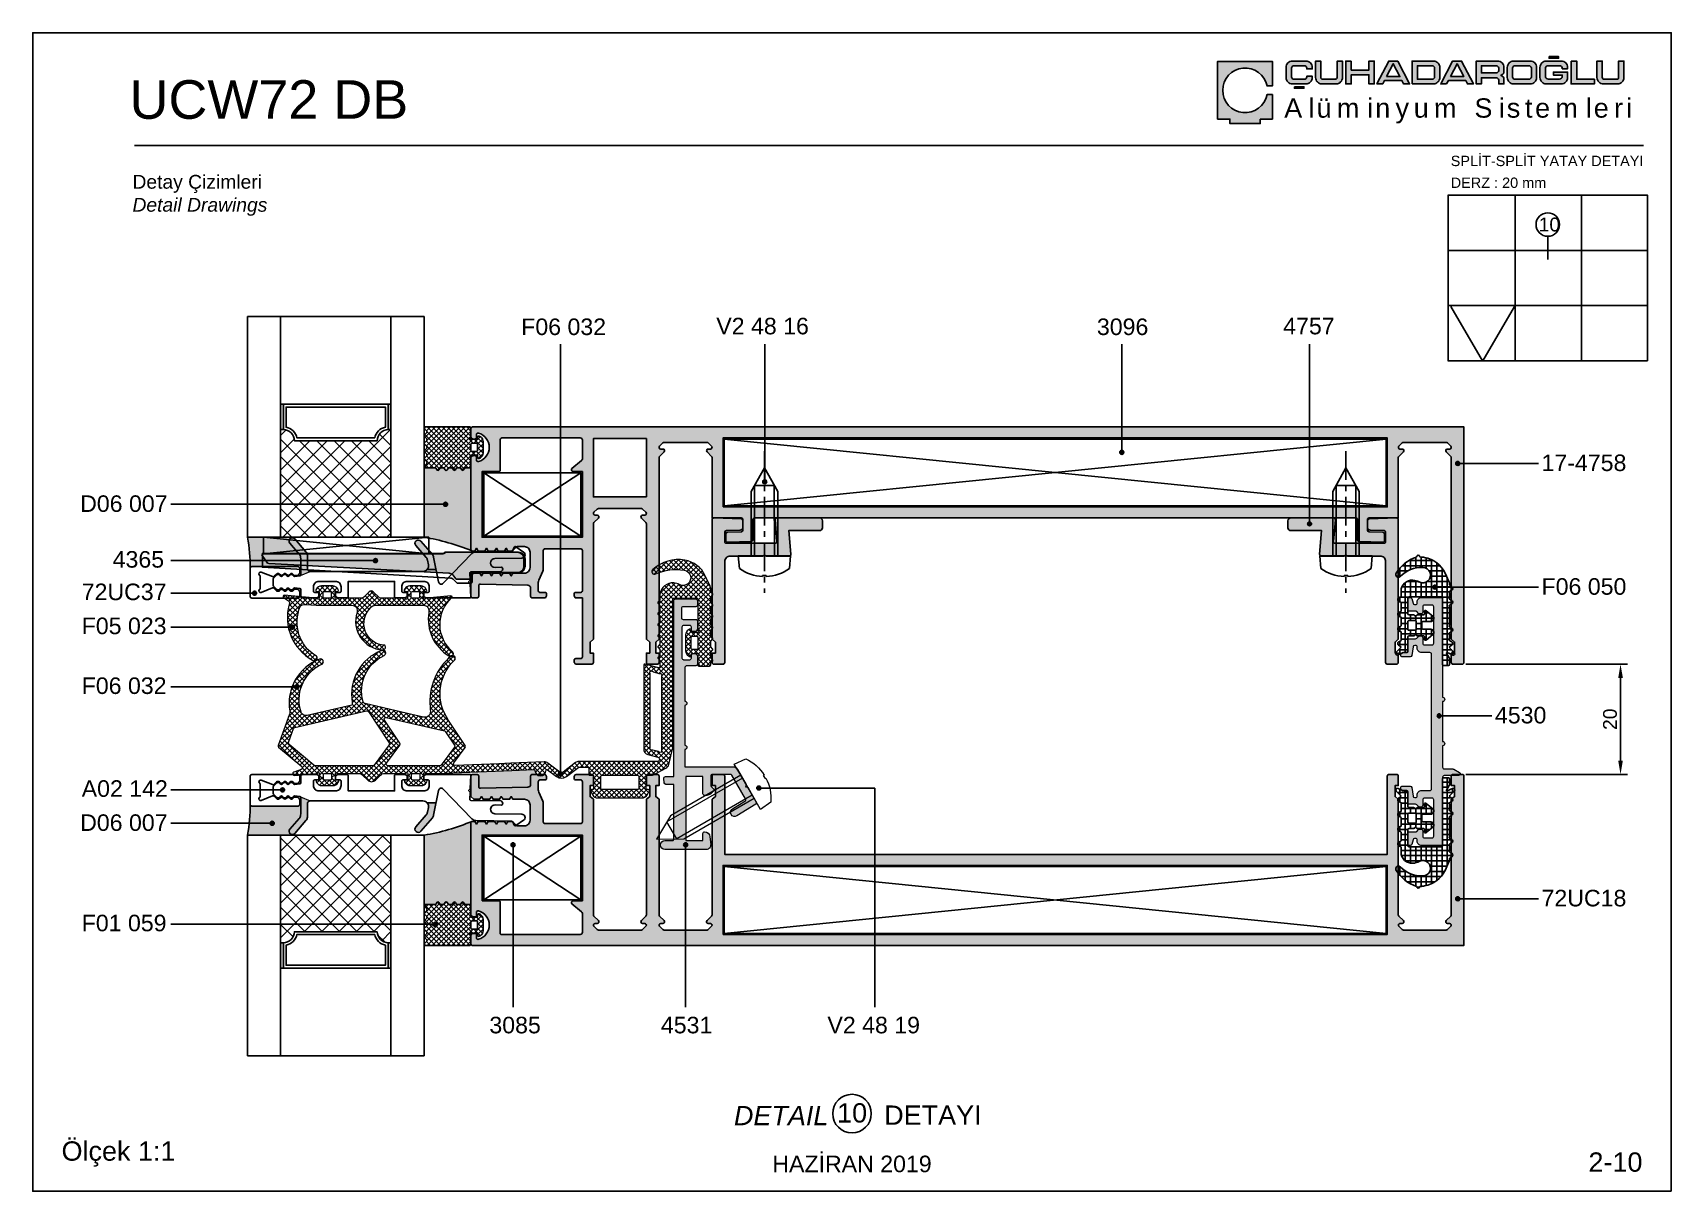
# Model space of a CAD drawing. Header units: millimetres. Extents: x -624 to 1947, y 11274 to 11571.
# Drawn here: x 1440.4 to 1737.4, y 11274.3 to 11484.3 of the extents above; entities that cross this region are included whole.
import ezdxf

# ---------------------------------------------------------------- set-up
doc = ezdxf.new("R2010")
doc.units = ezdxf.units.MM
doc.linetypes.add('AXES', pattern=[20, 12.5, -2.5, 2.5, -2.5])
for name, color, linetype in [('AKSESUAR', 7, 'Continuous'), ('aksesuar_k', 7, 'Continuous'), ('Antet', 7, 'Continuous'), ('FITIL', 11, 'Continuous'), ('kesit_k', 7, 'Continuous'), ('Layer1', 7, 'Continuous'), ('yazı_numara_k', 11, 'Continuous')]:
    doc.layers.add(name, color=color, linetype=linetype)
doc.layers.add('AM_8', color=1, linetype='Continuous', lineweight=15)
doc.styles.get("Standard").update_dxf_attribs({"font": 'arial.ttf'})
doc.dimstyles.new('ISO-25', dxfattribs={"dimtxt": 2.5, "dimasz": 2.5, "dimexe": 1.25, "dimexo": 0.625, "dimtad": 1, "dimtxsty": 'Standard', "dimcen": 2.5, "dimadec": 0, "dimazin": 0, "dimtfac": 1, "dimtmove": 0, "dimatfit": 3, "dimfxl": 1, "dimarcsym": 0})

msp = doc.modelspace()

# ---------------------------------------------------------------- texts
at = {"layer": 'Antet', "attachment_point": 1}
for s, insert, char_height in [('{      UCW72\\fArial|b0|i0|c162|p34; DB}', (1441.681, 11475.704), 7), ('{\\fArial|b0|i0|c162|p34;SPLİT-SPLİT YATAY DETAYI          }', (1697.477, 11462.012), 1.875), ('{\\fArial|b0|i0|c162|p34;DERZ : 20 mm}', (1697.477, 11458.052), 1.875), ('{10}', (1713.42, 11450.797), 2.5)]:
    msp.add_mtext(s, dxfattribs=dict(at, insert=insert, char_height=char_height))
at = {"layer": 'Antet', "char_height": 3, "width": 32.13086}
for s, insert, attachment_point in [('{\\fArial|b0|i0|c162|p34;F06 032}', (1528.993, 11432.506), 1), ('{\\fArial|b0|i0|c162|p34;V2 48 16}', (1564.354, 11432.637), 1), ('{\\fArial|b0|i0|c162|p34;3096}', (1633.345, 11432.506), 1), ('{\\fArial|b0|i0|c162|p34;4757}', (1667.115, 11432.637), 1), ('{\\fArial|b0|i0|c162|p34;17-4758}', (1713.943, 11407.853), 1), ('{\\fArial|b0|i0|c162|p34;D06 007}', (1464.882, 11400.45), 3), ('{\\fArial|b0|i0|c162|p34;4365}', (1454.932, 11387.303), 7), ('{\\fArial|b0|i0|c162|p34;72UC37}', (1449.32, 11381.41), 7), ('{\\fArial|b0|i0|c162|p34;F06 050}', (1713.943, 11385.432), 1), ('{\\fArial|b0|i0|c162|p34;F05 023}', (1449.32, 11375.246), 7), ('{\\fArial|b0|i0|c162|p34;F06 032}', (1449.32, 11364.401), 7), ('{\\fArial|b0|i0|c162|p34;4530}', (1705.497, 11362.108), 1), ('{\\fArial|b0|i0|c162|p34;A02 142}', (1449.32, 11345.758), 7), ('{\\fArial|b0|i0|c162|p34;D06 007}', (1464.882, 11342.623), 3), ('{\\fArial|b0|i0|c162|p34;72UC18}', (1713.943, 11328.94), 1), ('{\\fArial|b0|i0|c162|p34;F01 059}', (1449.32, 11321.384), 7), ('{\\fArial|b0|i0|c162|p34;3085}', (1523.217, 11302.884), 7), ('{\\fArial|b0|i0|c162|p34;4531}', (1554.308, 11302.884), 7), ('{\\fArial|b0|i0|c162|p34;V2 48 19}', (1584.499, 11302.884), 7)]:
    msp.add_mtext(s, dxfattribs=dict(at, insert=insert, attachment_point=attachment_point))
at = {"layer": 'yazı_numara_k'}
for s, insert, char_height, attachment_point in [('{\\fArial|b0|i0|c162|p34;\\H0.8333x;Detay Çizimleri\\P\\fArial|b0|i1|c162|p34;Detail Drawings\\fArial|b0|i0|c162|p34; \\H1.2x;         }', (1458.522, 11458.536), 3, 1), ('{\\fArial|b0|i0|c162|p34;Ölçek 1:1}', (1445.666, 11283.34), 3.5, 1), ('{\\fArial|b0|i0|c162|p34;2-10}', (1732.234, 11281.341), 3.5, 3)]:
    msp.add_mtext(s, dxfattribs=dict(at, insert=insert, char_height=char_height, attachment_point=attachment_point))
at = {"layer": 'yazı_numara_k', "color": 0, "char_height": 3.5, "attachment_point": 1}
for s, insert in [('{\\fArial|b0|i1|c162|p34;DETAIL}', (1567.55, 11289.755)), ('{\\fArial|b0|i0|c162|p34; 10}', (1584.892, 11290.258)), ('\\fArial Tur|b0|i0|c162|p34;DETAYI', (1594.782, 11289.848))]:
    msp.add_mtext(s, dxfattribs=dict(at, insert=insert))
at = {"layer": 'yazı_numara_k', "insert": (1737.45, 11280.758), "char_height": 3, "width": 297, "attachment_point": 3}
msp.add_mtext('{\\pxqc;HAZİRAN 2019}', dxfattribs=at)

# ---------------------------------------------------------------- blocks, each defined once
blk = doc.blocks.new('16-4531')
blk.add_hatch(color=251).paths.add_polyline_path([(-976.27, 2335.87, -0.414214), (-976.77, 2335.37), (-977.07, 2335.37, -0.414214), (-977.37, 2335.67), (-977.37, 2336.17, 0.414214), (-977.67, 2336.47), (-978.77, 2336.47, 0.414214), (-979.07, 2336.17), (-979.07, 2330.57, 0.414214), (-978.77, 2330.27), (-977.67, 2330.27, 0.414214), (-977.37, 2330.57), (-977.37, 2331.07, -0.414214), (-977.07, 2331.37), (-976.77, 2331.37, -0.414214), (-976.27, 2330.87), (-976.27, 2329.47, -0.414214), (-976.57, 2329.17), (-978.17, 2329.17, 0.414214), (-978.57, 2328.77), (-978.57, 2322.77, -1), (-978.57, 2321.97), (-978.57, 2314.77, -1), (-978.57, 2313.97), (-978.57, 2310.87), (-969.89, 2310.87, -0.267949), (-969.02, 2310.37), (-967.46, 2307.66), (-967.57, 2307.25), (-967.16, 2307.14), (-965.61, 2304.45, -0.405819), (-965.71, 2304.05), (-969.13, 2301.96, -1), (-969.91, 2303.24), (-967.66, 2304.61, 0.406926), (-967.55, 2305.02), (-970.04, 2309.32, 0.267949), (-970.29, 2309.47), (-973.57, 2309.47, 0.414214), (-973.87, 2309.17), (-973.87, 2307.51, 0.198912), (-973.78, 2307.3), (-973.36, 2306.88, -0.414214), (-973.36, 2306.45), (-973.85, 2305.96, -0.198912), (-974.56, 2305.67), (-974.97, 2305.67, -0.414214), (-975.27, 2305.97), (-975.27, 2309.07), (-978.37, 2309.07), (-978.37, 2297.47), (-975.27, 2297.47), (-975.27, 2298.77, -0.423977), (-974.96, 2299.07, -0.379349), (-974, 2298.15), (-973.87, 2296.74, -0.440011), (-974.67, 2295.87), (-982.17, 2295.87, -1), (-982.17, 2297.47), (-980.77, 2297.47, 0.414214), (-980.57, 2297.67), (-980.57, 2307.67), (-982, 2307.67, -0.388879), (-982.3, 2307.94), (-982.37, 2308.74, -0.440011), (-982.07, 2309.07), (-980.57, 2309.07), (-980.57, 2340.97, -0.414214), (-980.27, 2341.27), (-976.57, 2341.27, -0.414214), (-976.27, 2340.97), (-976.27, 2340.17, -0.414214), (-976.57, 2339.87), (-978.87, 2339.87, 0.414214), (-979.17, 2339.57), (-979.17, 2337.87, 0.414214), (-978.87, 2337.57), (-976.57, 2337.57, -0.414214), (-976.27, 2337.27)])
at = {"color": 7, "linetype": 'Continuous', "lineweight": 15}
blk.add_lwpolyline([(-976.27, 2335.87, -0.414214), (-976.77, 2335.37), (-977.07, 2335.37, -0.414214), (-977.37, 2335.67), (-977.37, 2336.17, 0.414214), (-977.67, 2336.47), (-978.77, 2336.47, 0.414214), (-979.07, 2336.17), (-979.07, 2330.57, 0.414214), (-978.77, 2330.27), (-977.67, 2330.27, 0.414214), (-977.37, 2330.57), (-977.37, 2331.07, -0.414214), (-977.07, 2331.37), (-976.77, 2331.37, -0.414214), (-976.27, 2330.87), (-976.27, 2329.47, -0.414214), (-976.57, 2329.17), (-978.17, 2329.17, 0.414214), (-978.57, 2328.77), (-978.57, 2322.77, -1), (-978.57, 2321.97), (-978.57, 2314.77, -1), (-978.57, 2313.97), (-978.57, 2310.87), (-969.89, 2310.87, -0.267949), (-969.02, 2310.37), (-967.46, 2307.66), (-967.57, 2307.25), (-967.16, 2307.14), (-965.61, 2304.45, -0.405819), (-965.71, 2304.05), (-969.13, 2301.96, -1), (-969.91, 2303.24), (-967.66, 2304.61, 0.406926), (-967.55, 2305.02), (-970.04, 2309.32, 0.267949), (-970.29, 2309.47), (-973.57, 2309.47, 0.414214), (-973.87, 2309.17), (-973.87, 2307.51, 0.198912), (-973.78, 2307.3), (-973.36, 2306.88, -0.414214), (-973.36, 2306.45), (-973.85, 2305.96, -0.198912), (-974.56, 2305.67), (-974.97, 2305.67, -0.414214), (-975.27, 2305.97), (-975.27, 2309.07), (-978.37, 2309.07), (-978.37, 2297.47), (-975.27, 2297.47), (-975.27, 2298.77, -0.423977), (-974.96, 2299.07, -0.379349), (-974, 2298.15), (-973.87, 2296.74, -0.440011), (-974.67, 2295.87), (-982.17, 2295.87, -1), (-982.17, 2297.47), (-980.77, 2297.47, 0.414214), (-980.57, 2297.67), (-980.57, 2307.67), (-982, 2307.67, -0.388879), (-982.3, 2307.94), (-982.37, 2308.74, -0.440011), (-982.07, 2309.07), (-980.57, 2309.07), (-980.57, 2340.97, -0.414214), (-980.27, 2341.27), (-976.57, 2341.27, -0.414214), (-976.27, 2340.97), (-976.27, 2340.17, -0.414214), (-976.57, 2339.87), (-978.87, 2339.87, 0.414214), (-979.17, 2339.57), (-979.17, 2337.87, 0.414214), (-978.87, 2337.57), (-976.57, 2337.57, -0.414214), (-976.27, 2337.27)], format="xyb", close=True, dxfattribs=at)
blk = doc.blocks.new('16-4530')
blk.add_hatch(color=252).paths.add_polyline_path([(-1018.1, 2305.1), (-1018.1, 2304.9, -0.414214), (-1018.4, 2304.6), (-1018.56, 2304.6, -0.369603), (-1018.85, 2304.85), (-1019.1, 2306.44, 0.369603), (-1019.4, 2306.7), (-1020.8, 2306.7, 0.414214), (-1021.1, 2306.4), (-1021.1, 2306.2, 0.414214), (-1020.8, 2305.9), (-1020.1, 2305.9, -0.414214), (-1019.8, 2305.6), (-1019.8, 2303.7, 0.414214), (-1019.5, 2303.4), (-1018.4, 2303.4), (-1018.19, 2303.31), (-1017.87, 2302.98, 0.198912), (-1017.66, 2302.9), (-1017.4, 2302.9, 0.414214), (-1017.1, 2303.2), (-1017.1, 2304.2, -0.414214), (-1016.8, 2304.5), (-1015.4, 2304.5, -0.414214), (-1015.1, 2304.2), (-1015.1, 2297.6, -0.414214), (-1015.4, 2297.3), (-1016.8, 2297.3, -0.414214), (-1017.1, 2297.6), (-1017.1, 2298.6, 0.414214), (-1017.4, 2298.9), (-1017.66, 2298.9, 0.198912), (-1017.87, 2298.81), (-1018.19, 2298.48, -0.198912), (-1018.4, 2298.4), (-1019.5, 2298.4, 0.414214), (-1019.8, 2298.1), (-1019.8, 2296.2, 0.414214), (-1019.5, 2295.9), (-1019.37, 2295.9, 0.339861), (-1019.08, 2296.12), (-1018.86, 2296.97, -0.339861), (-1018.57, 2297.2), (-1018.4, 2297.2, -0.414214), (-1018.1, 2296.9), (-1018.1, 2296.7, 0.414214), (-1017.3, 2295.9), (-1013.8, 2295.9, 0.414214), (-1013.5, 2296.2), (-1013.5, 2314, 1), (-1013.5, 2314.8), (-1013.5, 2322, 1), (-1013.5, 2322.8), (-1013.5, 2326.7, -0.414214), (-1013.2, 2327), (-1011.64, 2327, 0.131652), (-1011.49, 2327.04), (-1010.45, 2327.64, 0.767327), (-1010.6, 2328.2), (-1013.2, 2328.2, -0.414214), (-1013.5, 2328.5), (-1013.5, 2340.6, 0.414214), (-1013.8, 2340.9), (-1017.3, 2340.9, 0.414214), (-1018.1, 2340.1), (-1018.1, 2339.9, -0.414214), (-1018.4, 2339.6), (-1018.57, 2339.6, -0.339861), (-1018.86, 2339.82), (-1019.08, 2340.67, 0.339861), (-1019.37, 2340.9), (-1019.5, 2340.9, 0.414214), (-1019.8, 2340.6), (-1019.8, 2338.7, 0.414214), (-1019.5, 2338.4), (-1018.4, 2338.4, -0.198912), (-1018.19, 2338.31), (-1017.87, 2337.98, 0.198912), (-1017.66, 2337.9), (-1017.4, 2337.9, 0.414214), (-1017.1, 2338.2), (-1017.1, 2339.2, -0.414214), (-1016.8, 2339.5), (-1015.4, 2339.5, -0.414214), (-1015.1, 2339.2), (-1015.1, 2332.6, -0.414214), (-1015.4, 2332.3), (-1016.8, 2332.3, -0.414214), (-1017.1, 2332.6), (-1017.1, 2333.6, 0.414214), (-1017.4, 2333.9), (-1017.66, 2333.9, 0.198912), (-1017.87, 2333.81), (-1018.19, 2333.48, -0.198912), (-1018.4, 2333.4), (-1019.5, 2333.4, 0.414214), (-1019.8, 2333.1), (-1019.8, 2331.2, -0.414214), (-1020.1, 2330.9), (-1020.8, 2330.9, 0.414214), (-1021.1, 2330.6), (-1021.1, 2330.4, 0.414214), (-1020.8, 2330.1), (-1019.4, 2330.1, 0.369603), (-1019.1, 2330.35), (-1018.85, 2331.94, -0.369603), (-1018.56, 2332.2), (-1018.4, 2332.2, -0.414214), (-1018.1, 2331.9), (-1018.1, 2331.7, 0.414214), (-1017.3, 2330.9), (-1015.8, 2330.9, -0.414214), (-1015.5, 2330.6), (-1015.5, 2306.2, -0.414214), (-1015.8, 2305.9), (-1017.3, 2305.9, 0.414214)])
at = {"color": 7, "linetype": 'Continuous', "lineweight": 15}
blk.add_lwpolyline([(-1018.1, 2305.1), (-1018.1, 2304.9, -0.414214), (-1018.4, 2304.6), (-1018.56, 2304.6, -0.369603), (-1018.85, 2304.85), (-1019.1, 2306.44, 0.369603), (-1019.4, 2306.7), (-1020.8, 2306.7, 0.414214), (-1021.1, 2306.4), (-1021.1, 2306.2, 0.414214), (-1020.8, 2305.9), (-1020.1, 2305.9, -0.414214), (-1019.8, 2305.6), (-1019.8, 2303.7, 0.414214), (-1019.5, 2303.4), (-1018.4, 2303.4), (-1018.19, 2303.31), (-1017.87, 2302.98, 0.198912), (-1017.66, 2302.9), (-1017.4, 2302.9, 0.414214), (-1017.1, 2303.2), (-1017.1, 2304.2, -0.414214), (-1016.8, 2304.5), (-1015.4, 2304.5, -0.414214), (-1015.1, 2304.2), (-1015.1, 2297.6, -0.414214), (-1015.4, 2297.3), (-1016.8, 2297.3, -0.414214), (-1017.1, 2297.6), (-1017.1, 2298.6, 0.414214), (-1017.4, 2298.9), (-1017.66, 2298.9, 0.198912), (-1017.87, 2298.81), (-1018.19, 2298.48, -0.198912), (-1018.4, 2298.4), (-1019.5, 2298.4, 0.414214), (-1019.8, 2298.1), (-1019.8, 2296.2, 0.414214), (-1019.5, 2295.9), (-1019.37, 2295.9, 0.339861), (-1019.08, 2296.12), (-1018.86, 2296.97, -0.339861), (-1018.57, 2297.2), (-1018.4, 2297.2, -0.414214), (-1018.1, 2296.9), (-1018.1, 2296.7, 0.414214), (-1017.3, 2295.9), (-1013.8, 2295.9, 0.414214), (-1013.5, 2296.2), (-1013.5, 2314, 1), (-1013.5, 2314.8), (-1013.5, 2322, 1), (-1013.5, 2322.8), (-1013.5, 2326.7, -0.414214), (-1013.2, 2327), (-1011.64, 2327, 0.131652), (-1011.49, 2327.04), (-1010.45, 2327.64, 0.767327), (-1010.6, 2328.2), (-1013.2, 2328.2, -0.414214), (-1013.5, 2328.5), (-1013.5, 2340.6, 0.414214), (-1013.8, 2340.9), (-1017.3, 2340.9, 0.414214), (-1018.1, 2340.1), (-1018.1, 2339.9, -0.414214), (-1018.4, 2339.6), (-1018.57, 2339.6, -0.339861), (-1018.86, 2339.82), (-1019.08, 2340.67, 0.339861), (-1019.37, 2340.9), (-1019.5, 2340.9, 0.414214), (-1019.8, 2340.6), (-1019.8, 2338.7, 0.414214), (-1019.5, 2338.4), (-1018.4, 2338.4, -0.198912), (-1018.19, 2338.31), (-1017.87, 2337.98, 0.198912), (-1017.66, 2337.9), (-1017.4, 2337.9, 0.414214), (-1017.1, 2338.2), (-1017.1, 2339.2, -0.414214), (-1016.8, 2339.5), (-1015.4, 2339.5, -0.414214), (-1015.1, 2339.2), (-1015.1, 2332.6, -0.414214), (-1015.4, 2332.3), (-1016.8, 2332.3, -0.414214), (-1017.1, 2332.6), (-1017.1, 2333.6, 0.414214), (-1017.4, 2333.9), (-1017.66, 2333.9, 0.198912), (-1017.87, 2333.81), (-1018.19, 2333.48, -0.198912), (-1018.4, 2333.4), (-1019.5, 2333.4, 0.414214), (-1019.8, 2333.1), (-1019.8, 2331.2, -0.414214), (-1020.1, 2330.9), (-1020.8, 2330.9, 0.414214), (-1021.1, 2330.6), (-1021.1, 2330.4, 0.414214), (-1020.8, 2330.1), (-1019.4, 2330.1, 0.369603), (-1019.1, 2330.35), (-1018.85, 2331.94, -0.369603), (-1018.56, 2332.2), (-1018.4, 2332.2, -0.414214), (-1018.1, 2331.9), (-1018.1, 2331.7, 0.414214), (-1017.3, 2330.9), (-1015.8, 2330.9, -0.414214), (-1015.5, 2330.6), (-1015.5, 2306.2, -0.414214), (-1015.8, 2305.9), (-1017.3, 2305.9, 0.414214)], format="xyb", close=True, dxfattribs=at)
blk = doc.blocks.new('72 UC 18')
at = {"layer": 'AKSESUAR', "linetype": 'ByBlock'}
h = blk.add_hatch(color=30, dxfattribs=at)
h.paths.add_polyline_path([(1756.56, 11479.11), (1764.36, 11479.11, 0.198912), (1764.57, 11479.2), (1765.17, 11479.8, 0.668179), (1764.96, 11480.31), (1764.56, 11480.31, -0.668179), (1764.35, 11480.83), (1765.17, 11481.65, 0.198912), (1765.26, 11481.86), (1765.26, 11502.81), (1765.86, 11503.31), (1765.86, 11505.31), (1765.26, 11505.31), (1765.26, 11507.01, -0.414214), (1765.56, 11507.31), (1767.26, 11507.31, -0.414214), (1767.56, 11507.01), (1767.56, 11476.31), (1587.86, 11476.31, -0.414214), (1587.56, 11476.61), (1587.56, 11478.14, -0.267949), (1587.71, 11478.4), (1587.86, 11478.49, -0.131652), (1587.96, 11478.51), (1588.26, 11478.51, -0.414214), (1588.56, 11478.21), (1588.56, 11477.72, 0.50381), (1588.95, 11477.43, 0.740532), (1588.95, 11482.6, 0.50381), (1588.56, 11482.31), (1588.56, 11481.81, -0.414214), (1588.26, 11481.51), (1587.99, 11481.51, -0.131652), (1587.84, 11481.56), (1587.71, 11481.63, -0.267949), (1587.56, 11481.89), (1587.56, 11498.61, -0.414214), (1587.76, 11498.81), (1588.25, 11498.81), (1588.56, 11498.31), (1588.87, 11498.81), (1590.05, 11498.81), (1590.36, 11498.31), (1590.67, 11498.81), (1591.85, 11498.81), (1592.16, 11498.31), (1592.47, 11498.81), (1593.65, 11498.81), (1593.96, 11498.31), (1594.27, 11498.81), (1594.96, 11498.81, -0.198912), (1595.1, 11498.76), (1595.79, 11498.07, 0.198912), (1595.93, 11498.01), (1597.26, 11498.01, 0.414214), (1598.26, 11499.01), (1598.26, 11501.81, 0.414214), (1597.26, 11502.81), (1595.17, 11502.81), (1594.86, 11503.31), (1594.55, 11502.81), (1593.37, 11502.81), (1593.06, 11503.31), (1592.75, 11502.81), (1591.57, 11502.81), (1591.26, 11503.31), (1590.95, 11502.81), (1589.77, 11502.81), (1589.46, 11503.31), (1589.15, 11502.81), (1588.06, 11502.81), (1587.56, 11503.31), (1587.56, 11507.01, -0.414214), (1587.86, 11507.31), (1588.66, 11507.31, -0.414214), (1588.96, 11507.01), (1588.96, 11505.12, 0.420875), (1589.27, 11504.82), (1597.87, 11505.01, 0.407584), (1598.36, 11505.51), (1598.36, 11507.01, -0.414214), (1598.66, 11507.31), (1600.9, 11507.31, -0.267949), (1601.16, 11507.16), (1601.22, 11507.06, -0.131652), (1601.26, 11506.91), (1601.26, 11506.61, -0.414214), (1600.96, 11506.31), (1600.06, 11506.31, 0.414214), (1599.76, 11506.01), (1599.76, 11504.53, 0.104964), (1599.85, 11504.12), (1600.58, 11502.48, -0.104964), (1600.66, 11502.08), (1600.66, 11498.71, 0.414214), (1600.96, 11498.41), (1607.46, 11498.41, 0.414214), (1607.76, 11498.71), (1607.76, 11506.01, 0.414214), (1607.46, 11506.31), (1606.56, 11506.31, -0.414214), (1606.26, 11506.61), (1606.26, 11506.91, -0.131652), (1606.3, 11507.06), (1606.36, 11507.16, -0.267949), (1606.62, 11507.31), (1609.46, 11507.31, -0.414214), (1609.76, 11507.01), (1609.76, 11505.31), (1609.16, 11505.31), (1609.16, 11503.31), (1609.76, 11502.81), (1609.76, 11481.86, 0.198912), (1609.85, 11481.65), (1610.67, 11480.83, -0.668179), (1610.46, 11480.31), (1610.06, 11480.31, 0.668179), (1609.85, 11479.8), (1610.45, 11479.2, 0.198912), (1610.66, 11479.11), (1618.46, 11479.11, 0.198912), (1618.67, 11479.2), (1619.27, 11479.8, 0.668179), (1619.06, 11480.31), (1618.66, 11480.31, -0.668179), (1618.45, 11480.83), (1619.27, 11481.65, 0.198912), (1619.36, 11481.86), (1619.36, 11502.81), (1619.96, 11503.31), (1619.96, 11505.31), (1619.36, 11505.31), (1619.36, 11507.01, -0.414214), (1619.66, 11507.31), (1621.36, 11507.31, -0.414214), (1621.66, 11507.01), (1621.66, 11505.31), (1621.06, 11505.31), (1621.06, 11503.31), (1621.66, 11502.81), (1621.66, 11481.86, 0.198912), (1621.75, 11481.65), (1622.57, 11480.83, -0.668179), (1622.36, 11480.31), (1621.96, 11480.31, 0.668179), (1621.75, 11479.8), (1622.35, 11479.2, 0.198912), (1622.56, 11479.11), (1630.36, 11479.11, 0.198912), (1630.57, 11479.2), (1631.17, 11479.8, 0.668179), (1630.96, 11480.31), (1630.56, 11480.31, -0.668179), (1630.35, 11480.83), (1631.17, 11481.65, 0.198912), (1631.26, 11481.86), (1631.26, 11502.81), (1631.86, 11503.31), (1631.86, 11505.31), (1631.26, 11505.31), (1631.26, 11507.01, -0.414214), (1631.56, 11507.31), (1633.26, 11507.31, -0.414214), (1633.56, 11507.01), (1633.56, 11492.81), (1753.66, 11492.81), (1753.66, 11507.01, -0.414214), (1753.96, 11507.31), (1755.36, 11507.31, -0.414214), (1755.66, 11507.01), (1755.66, 11505.31), (1755.06, 11505.31), (1755.06, 11503.31), (1755.66, 11502.81), (1755.66, 11481.86, 0.198912), (1755.75, 11481.65), (1756.57, 11480.83, -0.668179), (1756.36, 11480.31), (1755.96, 11480.31, 0.668179), (1755.75, 11479.8), (1756.35, 11479.2, 0.198912)])
h.paths.add_polyline_path([(1589.56, 11484.41), (1589.56, 11496.31), (1607.76, 11496.31), (1607.76, 11484.41), (1606.06, 11484.41, 0.700208), (1605.87, 11483.88), (1607.62, 11482.41, -0.221695), (1607.76, 11482.11), (1607.76, 11478.71, -0.414214), (1607.36, 11478.31), (1593.06, 11478.31, -0.414214), (1592.86, 11478.51), (1592.86, 11484.21, 0.414214), (1592.66, 11484.41)], flags=16)
h.paths.add_polyline_path([(1633.26, 11478.31), (1633.26, 11490.81), (1753.66, 11490.81), (1753.66, 11478.31)], flags=16)
at = {"layer": 'Layer1', "color": 0, "ltscale": 10}
for points in [[(1756.56, 11479.11), (1764.36, 11479.11, 0.198912), (1764.57, 11479.2), (1765.17, 11479.8, 0.668179), (1764.96, 11480.31), (1764.56, 11480.31, -0.668179), (1764.35, 11480.83), (1765.17, 11481.65, 0.198912), (1765.26, 11481.86), (1765.26, 11502.81), (1765.86, 11503.31), (1765.86, 11505.31), (1765.26, 11505.31), (1765.26, 11507.01, -0.414214), (1765.56, 11507.31), (1767.26, 11507.31, -0.414214), (1767.56, 11507.01), (1767.56, 11476.31), (1587.86, 11476.31, -0.414214), (1587.56, 11476.61), (1587.56, 11478.14, -0.267949), (1587.71, 11478.4), (1587.86, 11478.49, -0.131652), (1587.96, 11478.51), (1588.26, 11478.51, -0.414214), (1588.56, 11478.21), (1588.56, 11477.72, 0.50381), (1588.95, 11477.43, 0.740532), (1588.95, 11482.6, 0.50381), (1588.56, 11482.31), (1588.56, 11481.81, -0.414214), (1588.26, 11481.51), (1587.99, 11481.51, -0.131652), (1587.84, 11481.56), (1587.71, 11481.63, -0.267949), (1587.56, 11481.89), (1587.56, 11498.61, -0.414214), (1587.76, 11498.81), (1588.25, 11498.81), (1588.56, 11498.31), (1588.87, 11498.81), (1590.05, 11498.81), (1590.36, 11498.31), (1590.67, 11498.81), (1591.85, 11498.81), (1592.16, 11498.31), (1592.47, 11498.81), (1593.65, 11498.81), (1593.96, 11498.31), (1594.27, 11498.81), (1594.96, 11498.81, -0.198912), (1595.1, 11498.76), (1595.79, 11498.07, 0.198912), (1595.93, 11498.01), (1597.26, 11498.01, 0.414214), (1598.26, 11499.01), (1598.26, 11501.81, 0.414214), (1597.26, 11502.81), (1595.17, 11502.81), (1594.86, 11503.31), (1594.55, 11502.81), (1593.37, 11502.81), (1593.06, 11503.31), (1592.75, 11502.81), (1591.57, 11502.81), (1591.26, 11503.31), (1590.95, 11502.81), (1589.77, 11502.81), (1589.46, 11503.31), (1589.15, 11502.81), (1588.06, 11502.81), (1587.56, 11503.31), (1587.56, 11507.01, -0.414214), (1587.86, 11507.31), (1588.66, 11507.31, -0.414214), (1588.96, 11507.01), (1588.96, 11505.12, 0.420875), (1589.27, 11504.82), (1597.87, 11505.01, 0.407584), (1598.36, 11505.51), (1598.36, 11507.01, -0.414214), (1598.66, 11507.31), (1600.9, 11507.31, -0.267949), (1601.16, 11507.16), (1601.22, 11507.06, -0.131652), (1601.26, 11506.91), (1601.26, 11506.61, -0.414214), (1600.96, 11506.31), (1600.06, 11506.31, 0.414214), (1599.76, 11506.01), (1599.76, 11504.53, 0.104964), (1599.85, 11504.12), (1600.58, 11502.48, -0.104964), (1600.66, 11502.08), (1600.66, 11498.71, 0.414214), (1600.96, 11498.41), (1607.46, 11498.41, 0.414214), (1607.76, 11498.71), (1607.76, 11506.01, 0.414214), (1607.46, 11506.31), (1606.56, 11506.31, -0.414214), (1606.26, 11506.61), (1606.26, 11506.91, -0.131652), (1606.3, 11507.06), (1606.36, 11507.16, -0.267949), (1606.62, 11507.31), (1609.46, 11507.31, -0.414214), (1609.76, 11507.01), (1609.76, 11505.31), (1609.16, 11505.31), (1609.16, 11503.31), (1609.76, 11502.81), (1609.76, 11481.86, 0.198912), (1609.85, 11481.65), (1610.67, 11480.83, -0.668179), (1610.46, 11480.31), (1610.06, 11480.31, 0.668179), (1609.85, 11479.8), (1610.45, 11479.2, 0.198912), (1610.66, 11479.11), (1618.46, 11479.11, 0.198912), (1618.67, 11479.2), (1619.27, 11479.8, 0.668179), (1619.06, 11480.31), (1618.66, 11480.31, -0.668179), (1618.45, 11480.83), (1619.27, 11481.65, 0.198912), (1619.36, 11481.86), (1619.36, 11502.81), (1619.96, 11503.31), (1619.96, 11505.31), (1619.36, 11505.31), (1619.36, 11507.01, -0.414214), (1619.66, 11507.31), (1621.36, 11507.31, -0.414214), (1621.66, 11507.01), (1621.66, 11505.31), (1621.06, 11505.31), (1621.06, 11503.31), (1621.66, 11502.81), (1621.66, 11481.86, 0.198912), (1621.75, 11481.65), (1622.57, 11480.83, -0.668179), (1622.36, 11480.31), (1621.96, 11480.31, 0.668179), (1621.75, 11479.8), (1622.35, 11479.2, 0.198912), (1622.56, 11479.11), (1630.36, 11479.11, 0.198912), (1630.57, 11479.2), (1631.17, 11479.8, 0.668179), (1630.96, 11480.31), (1630.56, 11480.31, -0.668179), (1630.35, 11480.83), (1631.17, 11481.65, 0.198912), (1631.26, 11481.86), (1631.26, 11502.81), (1631.86, 11503.31), (1631.86, 11505.31), (1631.26, 11505.31), (1631.26, 11507.01, -0.414214), (1631.56, 11507.31), (1633.26, 11507.31, -0.414214), (1633.56, 11507.01), (1633.56, 11492.81), (1753.66, 11492.81), (1753.66, 11507.01, -0.414214), (1753.96, 11507.31), (1755.36, 11507.31, -0.414214), (1755.66, 11507.01), (1755.66, 11505.31), (1755.06, 11505.31), (1755.06, 11503.31), (1755.66, 11502.81), (1755.66, 11481.86, 0.198912), (1755.75, 11481.65), (1756.57, 11480.83, -0.668179), (1756.36, 11480.31), (1755.96, 11480.31, 0.668179), (1755.75, 11479.8), (1756.35, 11479.2, 0.198912)], [(1589.56, 11484.41), (1589.56, 11496.31), (1607.76, 11496.31), (1607.76, 11484.41), (1606.06, 11484.41, 0.700208), (1605.87, 11483.88), (1607.62, 11482.41, -0.221695), (1607.76, 11482.11), (1607.76, 11478.71, -0.414214), (1607.36, 11478.31), (1593.06, 11478.31, -0.414214), (1592.86, 11478.51), (1592.86, 11484.21, 0.414214), (1592.66, 11484.41)]]:
    blk.add_lwpolyline(points, format="xyb", close=True, dxfattribs=at)
blk.add_lwpolyline([(1633.26, 11478.31), (1633.26, 11490.81), (1753.66, 11490.81), (1753.66, 11478.31)], close=True, dxfattribs=at)
blk = doc.blocks.new('4758')
at = {"layer": 'AKSESUAR', "linetype": 'ByBlock'}
h = blk.add_hatch(color=30, dxfattribs=at)
h.paths.add_polyline_path([(1767.56, 11527.61), (1767.56, 11570.31), (1587.86, 11570.31, 0.414214), (1587.56, 11570.01), (1587.56, 11568.49, 0.267949), (1587.71, 11568.23), (1587.86, 11568.14, 0.131652), (1587.96, 11568.11), (1588.26, 11568.11, 0.414214), (1588.56, 11568.41), (1588.56, 11568.91, -0.50381), (1588.95, 11569.2, -0.740532), (1588.95, 11564.03, -0.50381), (1588.56, 11564.32), (1588.56, 11564.81, 0.414214), (1588.26, 11565.11), (1587.99, 11565.11, 0.131652), (1587.84, 11565.07), (1587.71, 11565, 0.267949), (1587.56, 11564.74), (1587.56, 11548.11, 0.414214), (1587.86, 11547.81), (1588.25, 11547.81), (1588.56, 11548.31), (1588.87, 11547.81), (1590.05, 11547.81), (1590.36, 11548.31), (1590.67, 11547.81), (1591.85, 11547.81), (1592.16, 11548.31), (1592.47, 11547.81), (1593.65, 11547.81), (1593.96, 11548.31), (1594.27, 11547.81), (1594.92, 11547.81, 0.198912), (1595.13, 11547.9), (1595.76, 11548.53, -0.198912), (1595.97, 11548.61), (1597.26, 11548.61, -0.414214), (1598.26, 11547.61), (1598.26, 11544.81, -0.414214), (1597.26, 11543.81), (1595.17, 11543.81), (1594.86, 11543.31), (1594.55, 11543.81), (1593.37, 11543.81), (1593.06, 11543.31), (1592.75, 11543.81), (1591.57, 11543.81), (1591.26, 11543.31), (1590.95, 11543.81), (1589.77, 11543.81), (1589.46, 11543.31), (1589.15, 11543.81), (1588.06, 11543.81), (1587.56, 11543.31), (1587.56, 11539.61, 0.414214), (1587.86, 11539.31), (1588.66, 11539.31, 0.414214), (1588.96, 11539.61), (1588.96, 11541.51, -0.420875), (1589.27, 11541.81), (1597.87, 11541.61, -0.407584), (1598.36, 11541.11), (1598.36, 11539.61, 0.414214), (1598.66, 11539.31), (1600.9, 11539.31, 0.267949), (1601.16, 11539.46), (1601.22, 11539.56, 0.131652), (1601.26, 11539.71), (1601.26, 11540.01, 0.414214), (1600.96, 11540.31), (1600.06, 11540.31, -0.414214), (1599.76, 11540.61), (1599.76, 11542.1, -0.104964), (1599.85, 11542.51), (1600.58, 11544.15, 0.104964), (1600.66, 11544.55), (1600.66, 11547.91, -0.414214), (1600.96, 11548.21), (1607.46, 11548.21, -0.414214), (1607.76, 11547.91), (1607.76, 11540.61, -0.414214), (1607.46, 11540.31), (1606.56, 11540.31, 0.414214), (1606.26, 11540.01), (1606.26, 11539.71, 0.131652), (1606.3, 11539.56), (1606.36, 11539.46, 0.267949), (1606.62, 11539.31), (1607.76, 11539.31), (1607.76, 11528.61, -0.414214), (1607.46, 11528.31), (1606.56, 11528.31, 0.414214), (1606.26, 11528.01), (1606.26, 11527.71, 0.131652), (1606.3, 11527.56), (1606.36, 11527.46, 0.267949), (1606.62, 11527.31), (1609.46, 11527.31, 0.414214), (1609.76, 11527.61), (1609.76, 11529.31), (1609.16, 11529.31), (1609.16, 11531.31), (1609.76, 11531.82), (1609.76, 11552.77, -0.198912), (1609.85, 11552.98), (1610.67, 11553.8, 0.668179), (1610.46, 11554.31), (1610.06, 11554.31, -0.668179), (1609.85, 11554.83), (1610.45, 11555.43, -0.198912), (1610.66, 11555.51), (1618.46, 11555.51, -0.198912), (1618.67, 11555.43), (1619.27, 11554.83, -0.668179), (1619.06, 11554.31), (1618.66, 11554.31, 0.668179), (1618.45, 11553.8), (1619.27, 11552.98, -0.198912), (1619.36, 11552.77), (1619.36, 11531.82), (1619.96, 11531.31), (1619.96, 11529.31), (1619.36, 11529.31), (1619.36, 11527.61, 0.414214), (1619.66, 11527.31), (1621.36, 11527.31, 0.414214), (1621.66, 11527.61), (1621.66, 11529.31), (1621.06, 11529.31), (1621.06, 11531.31), (1621.66, 11531.82), (1621.66, 11564.77, -0.198912), (1621.75, 11564.98), (1622.57, 11565.8, 0.668179), (1622.36, 11566.31), (1621.96, 11566.31, -0.668179), (1621.75, 11566.83), (1622.35, 11567.43, -0.198912), (1622.56, 11567.51), (1630.36, 11567.51, -0.198912), (1630.57, 11567.43), (1631.17, 11566.83, -0.668179), (1630.96, 11566.31), (1630.56, 11566.31, 0.668179), (1630.35, 11565.8), (1631.17, 11564.98, -0.198912), (1631.26, 11564.77), (1631.26, 11553.81), (1636.56, 11553.81, -0.414214), (1636.86, 11553.51), (1636.86, 11551.61, -0.404026), (1636.57, 11551.31), (1634.05, 11551.22, 0.404026), (1633.76, 11550.93), (1633.76, 11549.72, 0.424475), (1634.07, 11549.42), (1638.37, 11549.57, 0.404026), (1638.66, 11549.87), (1638.66, 11553.51, -0.414214), (1638.96, 11553.81), (1747.96, 11553.81, -0.414214), (1748.26, 11553.51), (1748.26, 11549.87, 0.404026), (1748.55, 11549.57), (1752.85, 11549.42, 0.424475), (1753.16, 11549.72), (1753.16, 11550.93, 0.404026), (1752.87, 11551.22), (1750.35, 11551.31, -0.404026), (1750.06, 11551.61), (1750.06, 11553.51, -0.414214), (1750.36, 11553.81), (1755.66, 11553.81), (1755.66, 11564.77, -0.198912), (1755.75, 11564.98), (1756.57, 11565.8, 0.668179), (1756.36, 11566.31), (1755.96, 11566.31, -0.668179), (1755.75, 11566.83), (1756.35, 11567.43, -0.198912), (1756.56, 11567.51), (1764.36, 11567.51, -0.198912), (1764.57, 11567.43), (1765.17, 11566.83, -0.668179), (1764.96, 11566.31), (1764.56, 11566.31, 0.668179), (1764.35, 11565.8), (1765.17, 11564.98, -0.198912), (1765.26, 11564.77), (1765.26, 11531.82), (1765.86, 11531.31), (1765.86, 11529.31), (1765.26, 11529.31), (1765.26, 11527.61, 0.414214), (1765.56, 11527.31), (1767.26, 11527.31, 0.414214)])
h.paths.add_polyline_path([(1589.56, 11562.21), (1592.56, 11562.21, 0.414214), (1592.86, 11562.51), (1592.86, 11568.01, -0.414214), (1593.16, 11568.31), (1607.36, 11568.31, -0.414214), (1607.76, 11567.91), (1607.76, 11564.52, -0.221695), (1607.62, 11564.22), (1605.87, 11562.75, 0.700208), (1606.06, 11562.22), (1607.76, 11562.22), (1607.76, 11550.31), (1589.56, 11550.31)], flags=16)
h.paths.add_polyline_path([(1633.26, 11568.31), (1753.66, 11568.31), (1753.66, 11555.81), (1633.26, 11555.81)], flags=16)
h.paths.add_polyline_path([(1609.76, 11568.21), (1619.36, 11568.21), (1619.36, 11557.61), (1609.76, 11557.61)], flags=16)
at = {"layer": 'Layer1', "color": 0, "ltscale": 10}
for points in [[(1748.26, 11549.87, 0.404026), (1748.55, 11549.57), (1752.85, 11549.42, 0.424475), (1753.16, 11549.72), (1753.16, 11550.93, 0.404026), (1752.87, 11551.22), (1750.35, 11551.31, -0.404026), (1750.06, 11551.61), (1750.06, 11553.51, -0.414214), (1750.36, 11553.81), (1755.66, 11553.81), (1755.66, 11564.77, -0.198912), (1755.75, 11564.98), (1756.57, 11565.8, 0.668179), (1756.36, 11566.31), (1755.96, 11566.31, -0.668179), (1755.75, 11566.83), (1756.35, 11567.43, -0.198912), (1756.56, 11567.51), (1764.36, 11567.51, -0.198912), (1764.57, 11567.43), (1765.17, 11566.83, -0.668179), (1764.96, 11566.31), (1764.56, 11566.31, 0.668179), (1764.35, 11565.8), (1765.17, 11564.98, -0.198912), (1765.26, 11564.77), (1765.26, 11531.82), (1765.86, 11531.31), (1765.86, 11529.31), (1765.26, 11529.31), (1765.26, 11527.61, 0.414214), (1765.56, 11527.31), (1767.26, 11527.31, 0.414214), (1767.56, 11527.61), (1767.56, 11570.31), (1587.86, 11570.31, 0.414214), (1587.56, 11570.01), (1587.56, 11568.49, 0.267949), (1587.71, 11568.23), (1587.86, 11568.14, 0.131652), (1587.96, 11568.11), (1588.26, 11568.11, 0.414214), (1588.56, 11568.41), (1588.56, 11568.91, -0.50381), (1588.95, 11569.2, -0.740532), (1588.95, 11564.03, -0.50381), (1588.56, 11564.32), (1588.56, 11564.81, 0.414214), (1588.26, 11565.11), (1587.99, 11565.11, 0.131652), (1587.84, 11565.07), (1587.71, 11565, 0.267949), (1587.56, 11564.74), (1587.56, 11548.11, 0.414214), (1587.86, 11547.81), (1588.25, 11547.81), (1588.56, 11548.31), (1588.87, 11547.81), (1590.05, 11547.81), (1590.36, 11548.31), (1590.67, 11547.81), (1591.85, 11547.81), (1592.16, 11548.31), (1592.47, 11547.81), (1593.65, 11547.81), (1593.96, 11548.31), (1594.27, 11547.81), (1594.92, 11547.81, 0.198912), (1595.13, 11547.9), (1595.76, 11548.53, -0.198912), (1595.97, 11548.61), (1597.26, 11548.61, -0.414214), (1598.26, 11547.61), (1598.26, 11544.81, -0.414214), (1597.26, 11543.81), (1595.17, 11543.81), (1594.86, 11543.31), (1594.55, 11543.81), (1593.37, 11543.81), (1593.06, 11543.31), (1592.75, 11543.81), (1591.57, 11543.81), (1591.26, 11543.31), (1590.95, 11543.81), (1589.77, 11543.81), (1589.46, 11543.31), (1589.15, 11543.81), (1588.06, 11543.81), (1587.56, 11543.31), (1587.56, 11539.61, 0.414214), (1587.86, 11539.31), (1588.66, 11539.31, 0.414214), (1588.96, 11539.61), (1588.96, 11541.51, -0.420875), (1589.27, 11541.81), (1597.87, 11541.61, -0.407584), (1598.36, 11541.11), (1598.36, 11539.61, 0.414214), (1598.66, 11539.31), (1600.9, 11539.31, 0.267949), (1601.16, 11539.46), (1601.22, 11539.56, 0.131652), (1601.26, 11539.71), (1601.26, 11540.01, 0.414214), (1600.96, 11540.31), (1600.06, 11540.31, -0.414214), (1599.76, 11540.61), (1599.76, 11542.1, -0.104964), (1599.85, 11542.51), (1600.58, 11544.15, 0.104964), (1600.66, 11544.55), (1600.66, 11547.91, -0.414214), (1600.96, 11548.21), (1607.46, 11548.21, -0.414214), (1607.76, 11547.91), (1607.76, 11540.61, -0.414214), (1607.46, 11540.31), (1606.56, 11540.31, 0.414214), (1606.26, 11540.01), (1606.26, 11539.71, 0.131652), (1606.3, 11539.56), (1606.36, 11539.46, 0.267949), (1606.62, 11539.31), (1607.76, 11539.31), (1607.76, 11528.61, -0.414214), (1607.46, 11528.31), (1606.56, 11528.31, 0.414214), (1606.26, 11528.01), (1606.26, 11527.71, 0.131652), (1606.3, 11527.56), (1606.36, 11527.46, 0.267949), (1606.62, 11527.31), (1609.46, 11527.31, 0.414214), (1609.76, 11527.61), (1609.76, 11529.31), (1609.16, 11529.31), (1609.16, 11531.31), (1609.76, 11531.82), (1609.76, 11552.77, -0.198912), (1609.85, 11552.98), (1610.67, 11553.8, 0.668179), (1610.46, 11554.31), (1610.06, 11554.31, -0.668179), (1609.85, 11554.83), (1610.45, 11555.43, -0.198912), (1610.66, 11555.51), (1618.46, 11555.51, -0.198912), (1618.67, 11555.43), (1619.27, 11554.83, -0.668179), (1619.06, 11554.31), (1618.66, 11554.31, 0.668179), (1618.45, 11553.8), (1619.27, 11552.98, -0.198912), (1619.36, 11552.77), (1619.36, 11531.82), (1619.96, 11531.31), (1619.96, 11529.31), (1619.36, 11529.31), (1619.36, 11527.61, 0.414214), (1619.66, 11527.31), (1621.36, 11527.31, 0.414214), (1621.66, 11527.61), (1621.66, 11529.31), (1621.06, 11529.31), (1621.06, 11531.31), (1621.66, 11531.82), (1621.66, 11564.77, -0.198912), (1621.75, 11564.98), (1622.57, 11565.8, 0.668179), (1622.36, 11566.31), (1621.96, 11566.31, -0.668179), (1621.75, 11566.83), (1622.35, 11567.43, -0.198912), (1622.56, 11567.51), (1630.36, 11567.51, -0.198912), (1630.57, 11567.43), (1631.17, 11566.83, -0.668179), (1630.96, 11566.31), (1630.56, 11566.31, 0.668179), (1630.35, 11565.8), (1631.17, 11564.98, -0.198912), (1631.26, 11564.77), (1631.26, 11553.81), (1636.56, 11553.81, -0.414214), (1636.86, 11553.51), (1636.86, 11551.61, -0.404026), (1636.57, 11551.31), (1634.05, 11551.22, 0.404026), (1633.76, 11550.93), (1633.76, 11549.72, 0.424475), (1634.07, 11549.42), (1638.37, 11549.57, 0.404026), (1638.66, 11549.87), (1638.66, 11553.51, -0.414214), (1638.96, 11553.81), (1747.96, 11553.81, -0.414214), (1748.26, 11553.51)], [(1592.86, 11562.51, -0.414214), (1592.56, 11562.21), (1589.56, 11562.21), (1589.56, 11550.31), (1607.76, 11550.31), (1607.76, 11562.22), (1606.06, 11562.22, -0.700208), (1605.87, 11562.75), (1607.62, 11564.22, 0.221695), (1607.76, 11564.52), (1607.76, 11567.91, 0.414214), (1607.36, 11568.31), (1593.16, 11568.31, 0.414214), (1592.86, 11568.01)]]:
    blk.add_lwpolyline(points, format="xyb", close=True, dxfattribs=at)
for points in [[(1619.36, 11557.61), (1609.76, 11557.61), (1609.76, 11568.21), (1619.36, 11568.21)], [(1633.26, 11555.81), (1753.66, 11555.81), (1753.66, 11568.31), (1633.26, 11568.31)]]:
    blk.add_lwpolyline(points, close=True, dxfattribs=at)
blk = doc.blocks.new('A02142')
at = {"layer": 'AM_8'}
h = blk.add_hatch(color=1, dxfattribs=at)
edge = h.paths.add_edge_path()
edge.add_line((1514.41, 11143.39), (1516.16, 11142.63))
edge.add_arc((1516.31, 11142.77), 0.2, 180, 222.5, ccw=False)
edge.add_line((1516.11, 11142.77), (1516.11, 11145.68))
edge.add_arc((1516.31, 11145.68), 0.2, 174, 180, ccw=False)
edge.add_line((1516.11, 11145.7), (1516.14, 11145.99))
edge.add_arc((1517.14, 11145.89), 1, 139, 174, ccw=False)
edge.add_line((1516.38, 11146.55), (1518.08, 11148.5))
edge.add_arc((1517.63, 11148.89), 0.6, 319, 499)
edge.add_line((1517.17, 11149.28), (1515.16, 11146.96))
edge.add_arc((1515.91, 11146.31), 1, 139, 180)
edge.add_line((1514.91, 11146.31), (1514.91, 11143.89))
edge.add_arc((1514.41, 11143.89), 0.5, 270, 360, ccw=False)
h = blk.add_hatch(color=1, dxfattribs=at)
edge = h.paths.add_edge_path()
edge.add_arc((1493.95, 11144.39), 1, 169, 221.8178, ccw=False)
edge.add_line((1492.97, 11144.58), (1493.13, 11145.44))
edge.add_arc((1494.11, 11145.25), 1, 139, 169, ccw=False)
edge.add_line((1493.36, 11145.9), (1495.27, 11148.1))
edge.add_arc((1494.81, 11148.49), 0.6, 319, 499)
edge.add_line((1494.36, 11148.88), (1492.24, 11146.45))
edge.add_arc((1493, 11145.79), 1, 139, 169)
edge.add_line((1492.02, 11145.98), (1491.58, 11143.74))
edge.add_line((1491.58, 11143.74), (1493.2, 11143.72))
at = {"color": 1}
blk.add_line((1493.2, 11143.72), (1491.58, 11143.74), dxfattribs=at)
blk.add_lwpolyline([(1516.38, 11146.55, 0.153915), (1516.14, 11145.99), (1516.11, 11145.7, 0.026186), (1516.11, 11145.68), (1516.11, 11142.77, 0.388879), (1516.29, 11142.57), (1517.19, 11142.49, 0.221695), (1517.42, 11142.58), (1517.6, 11142.75, -0.414214), (1518.02, 11142.75), (1518.2, 11142.58, 0.414214), (1518.62, 11142.58), (1518.8, 11142.75, -0.414214), (1519.22, 11142.75), (1519.4, 11142.58, 0.414214), (1519.82, 11142.58), (1520, 11142.75, -0.414214), (1520.42, 11142.75), (1521.02, 11142.15, -0.198912), (1521.11, 11141.94), (1521.11, 11140.94, -0.198912), (1521.02, 11140.73), (1520.42, 11140.13, -0.414214), (1520, 11140.13), (1519.82, 11140.3, 0.414214), (1519.4, 11140.3), (1519.22, 11140.13, -0.414214), (1518.8, 11140.13), (1518.62, 11140.3, 0.414214), (1518.2, 11140.3), (1518.02, 11140.13, -0.414214), (1517.6, 11140.13), (1517.42, 11140.3, 0.221695), (1517.19, 11140.39), (1516.29, 11140.31, 0.388879), (1516.11, 11140.11), (1516.11, 11138.79, -0.414214), (1515.91, 11138.59), (1513.26, 11138.59, -0.131652), (1513.16, 11138.62), (1512.91, 11138.76, -0.267949), (1512.81, 11138.93), (1512.81, 11139.39, -0.414214), (1513.01, 11139.59), (1513.61, 11139.59, 0.414214), (1513.81, 11139.79), (1513.81, 11140.59, 0.414214), (1512.81, 11141.59), (1509.81, 11141.59, 0.414214), (1508.81, 11140.59), (1508.81, 11139.79, 0.414214), (1509.01, 11139.59), (1509.61, 11139.59, -0.414214), (1509.81, 11139.39), (1509.81, 11138.93, -0.267949), (1509.71, 11138.76), (1509.46, 11138.62, -0.131652), (1509.36, 11138.59), (1507.71, 11138.59, -0.414214), (1507.51, 11138.79), (1507.51, 11141.59), (1499.11, 11141.59), (1499.11, 11138.79, -0.414214), (1498.91, 11138.59), (1497.26, 11138.59, -0.131652), (1497.16, 11138.62), (1496.91, 11138.76, -0.267949), (1496.81, 11138.93), (1496.81, 11139.39, -0.414214), (1497.01, 11139.59), (1497.61, 11139.59, 0.414214), (1497.81, 11139.79), (1497.81, 11140.59, 0.414214), (1496.81, 11141.59), (1493.81, 11141.59, 0.414214), (1492.81, 11140.59), (1492.81, 11139.79, 0.414214), (1493.01, 11139.59), (1493.61, 11139.59, -0.414214), (1493.81, 11139.39), (1493.81, 11138.93, -0.267949), (1493.71, 11138.76), (1493.46, 11138.62, -0.131652), (1493.36, 11138.59), (1485.45, 11138.59, -0.429634), (1485.25, 11138.8), (1485.37, 11141.12, -0.198912), (1485.44, 11141.26), (1485.69, 11141.49), (1485.47, 11141.74, -0.198912), (1485.41, 11141.89), (1485.48, 11143.08, 0.424475), (1485.28, 11143.29), (1479.85, 11143.38, -0.221695), (1479.7, 11143.46), (1479.55, 11143.65, -0.63707), (1479.79, 11144.14), (1480.89, 11144.12, 1), (1480.91, 11145.72), (1476.04, 11145.8, -0.73323), (1475.72, 11146.9), (1477.14, 11147.86, -0.466308), (1477.43, 11147.77), (1477.69, 11147.19, 0.291473), (1477.87, 11147.07), (1484.37, 11146.96, -0.198912), (1485.07, 11146.65), (1490.29, 11141.24, 0.606815), (1491.14, 11141.49), (1492.02, 11145.98, -0.131652), (1492.24, 11146.45), (1494.36, 11148.88, -1), (1495.27, 11148.1), (1493.36, 11145.9, 0.131652), (1493.13, 11145.44), (1492.97, 11144.58, 0.471631), (1493.95, 11143.39), (1514.41, 11143.39, 0.414214), (1514.91, 11143.89), (1514.91, 11146.31, -0.180829), (1515.16, 11146.96), (1517.17, 11149.28, -1), (1518.08, 11148.5)], format="xyb", close=True, dxfattribs=at)
at = {"layer": 'AM_8', "color": 1}
blk.add_line((1516.16, 11142.63), (1514.41, 11143.39), dxfattribs=at)
blk = doc.blocks.new('F06 032')
h = blk.add_hatch()
h.set_pattern_fill('ANSI37', color=11, scale=0.2)
h.set_pattern_definition([(45, (-592.8155, -32.7858), (-0.449012806, 0.449012806), []), (135, (-592.8155, -32.7858), (-0.449012806, -0.449012806), [])])
h.paths.add_polyline_path([(1153.67, 11033.98), (1155.75, 11036.79, 0.315299), (1155.76, 11037.13), (1152.75, 11041.66, -0.366021), (1153.68, 11052.47, 0.972978), (1153.25, 11053.38, 0.251934), (1149.42, 11044.11, -0.130202), (1149.38, 11043.6, -0.598621), (1148.21, 11042.27), (1145.29, 11042.95), (1137.61, 11044.72, -0.273377), (1137.24, 11045.07, -0.367756), (1141.08, 11053.47, 0.972978), (1140.64, 11054.37, 0.35761), (1135.27, 11044.94, -0.130202), (1135.22, 11044.43), (1127.13, 11042.56), (1127.13, 11042.56, -0.304003), (1126.09, 11042.95, -0.389372), (1129.76, 11051.87, 0.972978), (1129.33, 11052.77, 0.35761), (1123.95, 11043.33, -0.130202), (1123.9, 11042.82), (1122.55, 11039.1), (1121.84, 11037.15, 0.315299), (1121.93, 11036.82), (1126.14, 11033.29, -0.57735), (1126.05, 11032.78), (1124.68, 11032.28, 0.876976), (1124.81, 11031.7), (1128.89, 11032.06), (1128.9, 11032.06, 0.245393), (1129.06, 11032.14, -0.734238), (1129.34, 11032.06), (1129.34, 11030.86), (1128.94, 11030.86, 0.57735), (1128.76, 11030.56), (1128.8, 11030.5), (1128.88, 11030.36, 0.267949), (1129.74, 11029.86), (1131.83, 11029.86, 0.267949), (1132.69, 11030.36), (1132.81, 11030.56, 0.57735), (1132.64, 11030.86), (1132.24, 11030.86), (1132.24, 11032.06, -0.734238), (1132.51, 11032.14, 0.245393), (1132.67, 11032.06), (1136.46, 11032.06, -0.198912), (1137.16, 11031.76), (1137.9, 11031.03), (1138.08, 11030.85, 0.414214), (1139.49, 11030.85), (1140.41, 11031.76, -0.198913), (1141.11, 11032.06), (1144.9, 11032.06, 0.245393), (1145.06, 11032.14, -0.734238), (1145.34, 11032.06), (1145.34, 11030.86), (1144.94, 11030.86, 0.57735), (1144.76, 11030.56), (1144.88, 11030.36, 0.267949), (1145.74, 11029.86), (1147.83, 11029.86, 0.267949), (1148.69, 11030.36), (1148.81, 11030.56, 0.57735), (1148.64, 11030.86), (1148.24, 11030.86), (1148.24, 11032.06, -0.734238), (1148.51, 11032.14, 0.245393), (1148.67, 11032.06), (1148.84, 11032.06), (1150.49, 11032.06), (1164.23, 11032.61), (1168.18, 11032.77, -0.414214), (1168.39, 11032.58, 0.952743), (1170.38, 11032.56, -0.599403), (1170.7, 11032.71), (1172.28, 11031.52, 0.334595), (1174.09, 11031.52), (1176.34, 11033.22), (1177.94, 11033.22, -0.414214), (1178.14, 11033.02), (1178.14, 11031.92, 0.414214), (1178.34, 11031.72), (1178.84, 11031.72, -0.414214), (1179.04, 11031.52), (1179.04, 11029.32, -0.414214), (1178.84, 11029.12), (1178.64, 11029.12, 0.57735), (1178.46, 11028.82), (1178.87, 11028.12), (1178.87, 11028.12, 0.267949), (1179.73, 11027.62), (1187.84, 11027.62, 0.267949), (1188.71, 11028.12), (1188.76, 11028.21), (1189.11, 11028.82, 0.57735), (1188.94, 11029.12), (1188.74, 11029.12, -0.414214), (1188.54, 11029.32), (1188.54, 11031.52, -0.414214), (1188.74, 11031.72), (1189.44, 11031.72, 0.122785), (1189.91, 11031.83), (1191.87, 11032.88), (1192.14, 11033.02, 0.214102), (1192.65, 11033.67), (1193.39, 11036.71, 0.059679), (1193.41, 11036.95), (1193.41, 11045.71), (1193.41, 11063.83), (1197.71, 11063.83, -0.414214), (1197.91, 11063.63), (1197.91, 11058.17, 0.267949), (1198.01, 11058, -0.767327), (1197.91, 11057.63), (1196.91, 11057.63, -0.414214), (1196.71, 11057.83), (1196.71, 11058.03, 0.57735), (1196.41, 11058.2), (1196.21, 11058.08, 0.267949), (1195.71, 11057.22), (1195.71, 11054.24, 0.267949), (1196.21, 11053.37), (1196.25, 11053.35), (1196.41, 11053.25, 0.57735), (1196.71, 11053.43), (1196.71, 11053.63, -0.414214), (1196.91, 11053.83), (1197.91, 11053.83, -0.767327), (1198.01, 11053.45, 0.267949), (1197.91, 11053.28), (1197.91, 11051.73, 0.414214), (1198.11, 11051.53), (1200.06, 11051.53, 0.414214), (1200.26, 11051.73), (1200.26, 11052.04), (1200.6, 11052.39, 0.414214), (1200.6, 11052.67), (1200.26, 11053.01), (1200.26, 11054.04), (1200.6, 11054.39, 0.414214), (1200.6, 11054.67), (1200.26, 11055.01), (1200.26, 11056.04), (1200.6, 11056.39, 0.414214), (1200.6, 11056.67), (1200.26, 11057.01), (1200.26, 11058.04), (1200.6, 11058.39, 0.414214), (1200.6, 11058.67), (1200.26, 11059.01), (1200.26, 11060.04), (1200.6, 11060.39, 0.414214), (1200.6, 11060.67), (1200.26, 11061.01), (1200.26, 11062.04), (1200.6, 11062.39, 0.414214), (1200.6, 11062.67), (1200.26, 11063.01), (1200.26, 11064.04), (1200.6, 11064.39, 0.414214), (1200.6, 11064.67), (1200.26, 11065.01), (1200.26, 11065.56, 0.109518), (1200.17, 11065.98), (1199.27, 11067.91, 0.247183), (1195.56, 11070.73, 0.227201), (1189.75, 11069.05, 0.859224), (1190.29, 11068.22, -0.148216), (1195.46, 11068.91, -1.178156), (1194.58, 11066.29, 0.091015), (1193.58, 11066.61, 0.398042), (1191.06, 11064.55), (1191.06, 11063.5), (1190.72, 11063.16, 0.414214), (1190.72, 11062.88), (1191.06, 11062.54), (1191.06, 11061.5), (1190.72, 11061.16, 0.414214), (1190.72, 11060.88), (1191.06, 11060.54), (1191.06, 11059.5), (1190.72, 11059.16, 0.414214), (1190.72, 11058.88), (1191.06, 11058.54), (1191.06, 11057.5), (1190.72, 11057.16, 0.414214), (1190.72, 11056.88), (1191.06, 11056.54), (1191.06, 11055.5), (1190.72, 11055.16, 0.414214), (1190.72, 11054.88), (1191.06, 11054.54), (1191.06, 11053.5), (1190.72, 11053.16, 0.414214), (1190.72, 11052.88), (1191.06, 11052.54), (1191.06, 11051.42, -0.493145), (1190.81, 11051.23), (1188.37, 11051.88, 0.493145), (1188.11, 11051.69), (1188.11, 11047.72), (1188.11, 11036.46, 0.339454), (1188.85, 11035.5), (1190.69, 11035), (1190.69, 11035, -0.876976), (1190.59, 11034.22), (1176.34, 11034.22, 0.16286), (1175.74, 11034.02), (1173.49, 11032.32, -0.334595), (1172.89, 11032.32), (1170.73, 11033.95, 0.173178), (1170.08, 11034.15), (1164.04, 11033.9), (1164.04, 11033.9), (1161.84, 11033.82), (1153.92, 11033.5, -0.629492)])
h.paths.add_polyline_path([(1146.04, 11031.06), (1146.04, 11031.86, -0.414214), (1146.24, 11032.06), (1147.34, 11032.06, -0.414214), (1147.54, 11031.86), (1147.54, 11031.06, -0.414214), (1147.34, 11030.86), (1146.24, 11030.86, -0.414214)], flags=16)
h.paths.add_polyline_path([(1196.71, 11054.73), (1196.71, 11056.73, -0.414214), (1196.91, 11056.93), (1197.71, 11056.93, -0.414214), (1197.91, 11056.73), (1197.91, 11054.73, -0.414214), (1197.71, 11054.53), (1196.91, 11054.53, -0.414214)], flags=16)
h.paths.add_polyline_path([(1189.75, 11050.52, 0.162278), (1189.86, 11050.45), (1190.88, 11050.17, 0.162278), (1191, 11050.18, -0.758627), (1191.35, 11049.72, 0.162278), (1191.31, 11049.6), (1191.31, 11046.51), (1191.31, 11046.21), (1191.31, 11036.43, 0.162278), (1191.35, 11036.31, -0.989063), (1190.88, 11035.95, 0.162278), (1190.77, 11036.02), (1189.75, 11036.29, 0.162278), (1189.63, 11036.28, -0.758627), (1189.27, 11036.74, 0.162278), (1189.31, 11036.86), (1189.31, 11047.27), (1189.31, 11050.03, 0.162278), (1189.27, 11050.15, -0.989063)], flags=16)
h.paths.add_polyline_path([(1180.34, 11029.32), (1180.34, 11031.52, -0.414214), (1180.54, 11031.72), (1187.04, 11031.72, -0.414214), (1187.24, 11031.52), (1187.24, 11029.32, -0.414214), (1187.04, 11029.12), (1180.54, 11029.12, -0.414214)], flags=16)
h.paths.add_polyline_path([(1130.04, 11031.06), (1130.04, 11031.86, -0.414214), (1130.24, 11032.06), (1131.34, 11032.06, -0.414214), (1131.54, 11031.86), (1131.54, 11031.06, -0.414214), (1131.34, 11030.86), (1130.24, 11030.86, -0.414214)], flags=16)
h.paths.add_polyline_path([(1123.73, 11037.66), (1124.65, 11040.2, -0.253968), (1124.87, 11040.39), (1137.88, 11043.4, -0.312714), (1138.2, 11043.27), (1141.96, 11037.59, -0.315299), (1141.96, 11037.24), (1139.26, 11033.59, -0.237953), (1139.02, 11033.47), (1128.52, 11033.47, -0.176327), (1128.33, 11033.54), (1123.82, 11037.33, -0.315299)], flags=16)
h.paths.add_polyline_path([(1141.45, 11042.19), (1145.87, 11041.17), (1152, 11039.76, -0.19194), (1152.18, 11039.63), (1153.8, 11037.18, -0.315299), (1153.8, 11036.84), (1151.4, 11033.59, -0.237953), (1151.16, 11033.47), (1148.38, 11033.47), (1141.75, 11033.47, -0.61557), (1141.51, 11033.95), (1143.91, 11037.19, 0.315299), (1143.92, 11037.54), (1141.13, 11041.74, -0.677937)], flags=16)
at = {"color": 7, "linetype": 'Continuous', "lineweight": 15}
for points in [[(1172.89, 11032.32), (1170.73, 11033.95, 0.173178), (1170.08, 11034.15), (1164.04, 11033.9), (1161.84, 11033.82), (1153.92, 11033.5, -0.629492), (1153.67, 11033.98), (1155.75, 11036.79, 0.315299), (1155.76, 11037.13), (1152.75, 11041.66, -0.366021), (1153.68, 11052.47, 0.972978), (1153.25, 11053.38, 0.251934), (1149.42, 11044.11, -0.130202), (1149.38, 11043.6, -0.598621), (1148.21, 11042.27), (1145.29, 11042.95), (1137.61, 11044.72, -0.273377), (1137.24, 11045.07, -0.367756), (1141.08, 11053.47, 0.972978), (1140.64, 11054.37, 0.35761), (1135.27, 11044.94, -0.130202), (1135.22, 11044.43), (1127.13, 11042.56, -0.304003), (1126.09, 11042.95, -0.389372), (1129.76, 11051.87, 0.972978), (1129.33, 11052.77, 0.35761), (1123.95, 11043.33, -0.130202), (1123.9, 11042.82), (1121.84, 11037.15, 0.315299), (1121.93, 11036.82), (1126.14, 11033.29, -0.57735), (1126.05, 11032.78), (1124.68, 11032.28, 0.876976), (1124.81, 11031.7), (1128.9, 11032.06, 0.245393), (1129.06, 11032.14, -0.734238), (1129.34, 11032.06), (1129.34, 11030.86), (1128.94, 11030.86, 0.57735), (1128.76, 11030.56), (1128.88, 11030.36, 0.267949), (1129.74, 11029.86), (1131.83, 11029.86, 0.267949), (1132.69, 11030.36), (1132.81, 11030.56, 0.57735), (1132.64, 11030.86), (1132.24, 11030.86), (1132.24, 11032.06, -0.734238), (1132.51, 11032.14, 0.245393), (1132.67, 11032.06), (1136.46, 11032.06, -0.198912), (1137.16, 11031.76), (1138.08, 11030.85, 0.414214), (1139.49, 11030.85), (1140.41, 11031.76, -0.198912), (1141.11, 11032.06), (1144.9, 11032.06, 0.245393), (1145.06, 11032.14, -0.734238), (1145.34, 11032.06), (1145.34, 11030.86), (1144.94, 11030.86, 0.57735), (1144.76, 11030.56), (1144.88, 11030.36, 0.267949), (1145.74, 11029.86), (1147.83, 11029.86, 0.267949), (1148.69, 11030.36), (1148.81, 11030.56, 0.57735), (1148.64, 11030.86), (1148.24, 11030.86), (1148.24, 11032.06, -0.734238), (1148.51, 11032.14, 0.245393), (1148.67, 11032.06), (1148.84, 11032.06), (1150.49, 11032.06), (1164.23, 11032.61), (1168.18, 11032.77, -0.414214), (1168.39, 11032.58, 0.952743), (1170.38, 11032.56, -0.599403), (1170.7, 11032.71), (1172.28, 11031.52, 0.334595), (1174.09, 11031.52), (1176.34, 11033.22), (1177.94, 11033.22, -0.414214), (1178.14, 11033.02), (1178.14, 11031.92, 0.414214), (1178.34, 11031.72), (1178.84, 11031.72, -0.414214), (1179.04, 11031.52), (1179.04, 11029.32, -0.414214), (1178.84, 11029.12), (1178.64, 11029.12, 0.57735), (1178.46, 11028.82), (1178.87, 11028.12, 0.267949), (1179.73, 11027.62), (1187.84, 11027.62, 0.267949), (1188.71, 11028.12), (1189.11, 11028.82, 0.57735), (1188.94, 11029.12), (1188.74, 11029.12, -0.414214), (1188.54, 11029.32), (1188.54, 11031.52, -0.414214), (1188.74, 11031.72), (1189.44, 11031.72, 0.122785), (1189.91, 11031.83), (1192.14, 11033.02, 0.214102), (1192.65, 11033.67), (1193.39, 11036.71, 0.059679), (1193.41, 11036.95), (1193.41, 11045.71), (1193.41, 11063.83), (1197.71, 11063.83, -0.414214), (1197.91, 11063.63), (1197.91, 11058.17, 0.267949), (1198.01, 11058, -0.767327), (1197.91, 11057.63), (1196.91, 11057.63, -0.414214), (1196.71, 11057.83), (1196.71, 11058.03, 0.57735), (1196.41, 11058.2), (1196.21, 11058.08, 0.267949), (1195.71, 11057.22), (1195.71, 11054.24, 0.267949), (1196.21, 11053.37), (1196.41, 11053.25, 0.57735), (1196.71, 11053.43), (1196.71, 11053.63, -0.414214), (1196.91, 11053.83), (1197.91, 11053.83, -0.767327), (1198.01, 11053.45, 0.267949), (1197.91, 11053.28), (1197.91, 11051.73, 0.414214), (1198.11, 11051.53), (1200.06, 11051.53, 0.414214), (1200.26, 11051.73), (1200.26, 11052.04), (1200.6, 11052.39, 0.414214), (1200.6, 11052.67), (1200.26, 11053.01), (1200.26, 11054.04), (1200.6, 11054.39, 0.414214), (1200.6, 11054.67), (1200.26, 11055.01), (1200.26, 11056.04), (1200.6, 11056.39, 0.414214), (1200.6, 11056.67), (1200.26, 11057.01), (1200.26, 11058.04), (1200.6, 11058.39, 0.414214), (1200.6, 11058.67), (1200.26, 11059.01), (1200.26, 11060.04), (1200.6, 11060.39, 0.414214), (1200.6, 11060.67), (1200.26, 11061.01), (1200.26, 11062.04), (1200.6, 11062.39, 0.414214), (1200.6, 11062.67), (1200.26, 11063.01), (1200.26, 11064.04), (1200.6, 11064.39, 0.414214), (1200.6, 11064.67), (1200.26, 11065.01), (1200.26, 11065.56, 0.109518), (1200.17, 11065.98), (1199.27, 11067.91, 0.247183), (1195.56, 11070.73, 0.227201), (1189.75, 11069.05, 0.859224), (1190.29, 11068.22, -0.148216), (1195.46, 11068.91, -1.178156), (1194.58, 11066.29, 0.091015), (1193.58, 11066.61, 0.398042), (1191.06, 11064.55), (1191.06, 11063.5), (1190.72, 11063.16, 0.414214), (1190.72, 11062.88), (1191.06, 11062.54), (1191.06, 11061.5), (1190.72, 11061.16, 0.414214), (1190.72, 11060.88), (1191.06, 11060.54), (1191.06, 11059.5), (1190.72, 11059.16, 0.414214), (1190.72, 11058.88), (1191.06, 11058.54), (1191.06, 11057.5), (1190.72, 11057.16, 0.414214), (1190.72, 11056.88), (1191.06, 11056.54), (1191.06, 11055.5), (1190.72, 11055.16, 0.414214), (1190.72, 11054.88), (1191.06, 11054.54), (1191.06, 11053.5), (1190.72, 11053.16, 0.414214), (1190.72, 11052.88), (1191.06, 11052.54), (1191.06, 11051.42, -0.493145), (1190.81, 11051.23), (1188.37, 11051.88, 0.493145), (1188.11, 11051.69), (1188.11, 11047.72), (1188.11, 11036.46, 0.339454), (1188.85, 11035.5), (1190.69, 11035, -0.876976), (1190.59, 11034.22), (1176.34, 11034.22, 0.16286), (1175.74, 11034.02), (1173.49, 11032.32, -0.334595)], [(1196.71, 11054.73), (1196.71, 11056.73, -0.414214), (1196.91, 11056.93), (1197.71, 11056.93, -0.414214), (1197.91, 11056.73), (1197.91, 11054.73, -0.414214), (1197.71, 11054.53), (1196.91, 11054.53, -0.414214)], [(1189.75, 11050.52, 0.162278), (1189.86, 11050.45), (1190.88, 11050.17, 0.162278), (1191, 11050.18, -0.758627), (1191.35, 11049.72, 0.162278), (1191.31, 11049.6), (1191.31, 11046.51), (1191.31, 11046.21), (1191.31, 11036.43, 0.162278), (1191.35, 11036.31, -0.989063), (1190.88, 11035.95, 0.162278), (1190.77, 11036.02), (1189.75, 11036.29, 0.162278), (1189.63, 11036.28, -0.758627), (1189.27, 11036.74, 0.162278), (1189.31, 11036.86), (1189.31, 11047.27), (1189.31, 11050.03, 0.162278), (1189.27, 11050.15, -0.989063)], [(1123.73, 11037.66), (1124.65, 11040.2, -0.253968), (1124.87, 11040.39), (1137.88, 11043.4, -0.312714), (1138.2, 11043.27), (1141.96, 11037.59, -0.315299), (1141.96, 11037.24), (1139.26, 11033.59, -0.237953), (1139.02, 11033.47), (1128.52, 11033.47, -0.176327), (1128.33, 11033.54), (1123.82, 11037.33, -0.315299)], [(1141.45, 11042.19), (1145.87, 11041.17), (1152, 11039.76, -0.19194), (1152.18, 11039.63), (1153.8, 11037.18, -0.315299), (1153.8, 11036.84), (1151.4, 11033.59, -0.237953), (1151.16, 11033.47), (1148.38, 11033.47), (1141.75, 11033.47, -0.61557), (1141.51, 11033.95), (1143.91, 11037.19, 0.315299), (1143.92, 11037.54), (1141.13, 11041.74, -0.677937)], [(1130.04, 11031.06), (1130.04, 11031.86, -0.414214), (1130.24, 11032.06), (1131.34, 11032.06, -0.414214), (1131.54, 11031.86), (1131.54, 11031.06, -0.414214), (1131.34, 11030.86), (1130.24, 11030.86, -0.414214)], [(1146.04, 11031.86, -0.414214), (1146.24, 11032.06), (1147.34, 11032.06, -0.414214), (1147.54, 11031.86), (1147.54, 11031.06, -0.414214), (1147.34, 11030.86), (1146.24, 11030.86, -0.414214), (1146.04, 11031.06)], [(1180.34, 11029.32), (1180.34, 11031.52, -0.414214), (1180.54, 11031.72), (1187.04, 11031.72, -0.414214), (1187.24, 11031.52), (1187.24, 11029.32, -0.414214), (1187.04, 11029.12), (1180.54, 11029.12, -0.414214)]]:
    blk.add_lwpolyline(points, format="xyb", close=True, dxfattribs=at)
blk = doc.blocks.new('CAM32')
at = {"linetype": 'Continuous'}
for points in [[(941.47, -529.89), (941.47, -534.48), (940.97, -534.48), (940.97, -529.89)], [(941.47, -529.89), (941.47, -534.48), (940.97, -534.48), (940.97, -529.89)], [(941.47, -529.89), (941.47, -534.48), (940.97, -534.48), (940.97, -529.89)], [(960.47, -529.89), (960.47, -534.48), (960.97, -534.48), (960.97, -529.89)], [(960.47, -529.89), (960.47, -534.48), (960.97, -534.48), (960.97, -529.89)], [(960.47, -529.89), (960.47, -534.48), (960.97, -534.48), (960.97, -529.89)]]:
    blk.add_hatch(color=4, dxfattribs=at).paths.add_polyline_path(points)
h = blk.add_hatch()
h.set_pattern_fill('ANSI37', color=256, scale=0.7, angle=270, style=0)
h.set_pattern_definition([(315, (-765.4288, -11863.6118), (1.5715448, 1.5715448), []), (45, (-765.4288, -11863.6118), (-1.5715448, 1.5715448), [])])
h.paths.add_polyline_path([(960.97, -553.99), (960.97, -534.49), (960.47, -534.49), (960.47, -534.49, 0.414214), (958.47, -536.49), (943.47, -536.49, 0.414214), (941.47, -534.49), (941.47, -534.48), (940.97, -534.48), (940.97, -553.99)])
at = {"color": 4}
for p, q in [((934.97, -513.99), (934.97, -553.99)), ((934.97, -553.99), (934.97, -513.99)), ((934.97, -513.99), (966.97, -513.99)), ((934.97, -513.99), (934.97, -553.99)), ((934.97, -553.99), (934.97, -513.99)), ((934.97, -513.99), (966.97, -513.99)), ((934.97, -513.99), (934.97, -553.99)), ((934.97, -513.99), (966.97, -513.99)), ((940.97, -553.99), (940.97, -513.99)), ((940.97, -553.99), (940.97, -513.99)), ((940.97, -553.99), (940.97, -513.99)), ((960.97, -553.99), (960.97, -513.99)), ((960.97, -553.99), (960.97, -513.99)), ((960.97, -553.99), (960.97, -513.99)), ((966.97, -513.99), (966.97, -553.99)), ((966.97, -513.99), (966.97, -553.99)), ((966.97, -553.99), (966.97, -513.99)), ((966.97, -553.99), (966.97, -513.99)), ((966.97, -513.99), (966.97, -553.99)), ((934.97, -553.99), (966.97, -553.99)), ((934.97, -553.99), (966.97, -553.99)), ((934.97, -553.99), (966.97, -553.99))]:
    blk.add_line(p, q, dxfattribs=at)
for points in [[(941.47, -529.89), (941.47, -534.48), (940.97, -534.48), (940.97, -529.89)], [(941.47, -529.89), (941.47, -534.48), (940.97, -534.48), (940.97, -529.89)], [(941.47, -529.89), (941.47, -534.48), (940.97, -534.48), (940.97, -529.89)], [(960.47, -529.89), (960.47, -534.49), (960.97, -534.49), (960.97, -529.89)], [(960.47, -529.89), (960.47, -534.48), (960.97, -534.48), (960.97, -529.89)], [(960.47, -529.89), (960.47, -534.49), (960.97, -534.49), (960.97, -529.89)], [(960.47, -529.89), (960.47, -534.48), (960.97, -534.48), (960.97, -529.89)], [(960.47, -529.89), (960.47, -534.49), (960.97, -534.49), (960.97, -529.89)], [(960.47, -529.89), (960.47, -534.48), (960.97, -534.48), (960.97, -529.89)]]:
    blk.add_lwpolyline(points, close=True, dxfattribs=at)
for points in [[(958.47, -536.49, -0.414214), (960.47, -534.49), (960.47, -529.89), (941.47, -529.89), (941.47, -534.49, -0.414214), (943.47, -536.49)], [(958.47, -536.49, -0.414214), (960.47, -534.49), (960.47, -529.89), (941.47, -529.89), (941.47, -534.49, -0.414214), (943.47, -536.49)], [(958.47, -536.49, -0.414214), (960.47, -534.49), (960.47, -529.89), (941.47, -529.89), (941.47, -534.49, -0.414214), (943.47, -536.49)], [(958.02, -535.99, -0.300614), (959.97, -534.04), (959.97, -530.39), (941.97, -530.39), (941.97, -534.04, -0.300614), (943.92, -535.99)], [(958.02, -535.99, -0.300614), (959.97, -534.04), (959.97, -530.39), (941.97, -530.39), (941.97, -534.04, -0.300614), (943.92, -535.99)], [(958.02, -535.99, -0.300614), (959.97, -534.04), (959.97, -530.39), (941.97, -530.39), (941.97, -534.04, -0.300614), (943.92, -535.99)]]:
    blk.add_lwpolyline(points, format="xyb", close=True, dxfattribs=at)
blk = doc.blocks.new('F01059')
h = blk.add_hatch()
h.set_pattern_fill('ANSI37', color=11, scale=0.2, angle=270)
h.set_pattern_definition([(315, (-9811.85, 12946.3774), (0.449012806, 0.449012806), []), (45, (-9811.85, 12946.3774), (-0.449012806, 0.449012806), [])])
h.paths.add_polyline_path([(1350.88, 11081.2), (1351.11, 11081.6), (1351.81, 11081.6), (1352.04, 11081.2, 0.57735), (1352.38, 11081.2), (1352.61, 11081.6), (1353.31, 11081.6), (1353.54, 11081.2, 0.57735), (1353.88, 11081.2), (1354.11, 11081.6), (1355.01, 11081.6, 0.414214), (1355.21, 11081.8), (1355.21, 11083.41, 0.245393), (1355.12, 11083.58, -0.734238), (1355.21, 11083.85), (1356.41, 11083.85), (1356.41, 11083.45, 0.57735), (1356.71, 11083.28), (1356.91, 11083.39, 0.267949), (1357.41, 11084.26), (1357.41, 11086.34, 0.267949), (1356.91, 11087.21), (1356.71, 11087.32, 0.57735), (1356.41, 11087.15), (1356.41, 11086.75), (1355.21, 11086.75, -0.734238), (1355.12, 11087.02, 0.245393), (1355.21, 11087.19), (1355.21, 11088.8, 0.414214), (1355.01, 11089), (1346.91, 11089, 0.668179), (1346.77, 11088.66), (1347.19, 11088.24, -0.414214), (1347.19, 11087.96), (1346.77, 11087.54, 0.414214), (1346.77, 11087.26), (1347.19, 11086.84, -0.414214), (1347.19, 11086.56), (1346.77, 11086.14, 0.414214), (1346.77, 11085.86), (1347.19, 11085.44, -0.414214), (1347.19, 11085.16), (1346.77, 11084.74, 0.414214), (1346.77, 11084.46), (1347.19, 11084.04, -0.414214), (1347.19, 11083.76), (1346.77, 11083.34, 0.414214), (1346.77, 11083.06), (1347.19, 11082.64, -0.414214), (1347.19, 11082.36), (1346.77, 11081.94, 0.668179), (1346.91, 11081.6), (1348.81, 11081.6), (1349.04, 11081.2, 0.57735), (1349.38, 11081.2), (1349.61, 11081.6), (1350.31, 11081.6), (1350.54, 11081.2, 0.57735)])
h.paths.add_polyline_path([(1355.41, 11086.05), (1356.21, 11086.05, -0.414214), (1356.41, 11085.85), (1356.41, 11084.75, -0.414214), (1356.21, 11084.55), (1355.41, 11084.55, -0.414214), (1355.21, 11084.75), (1355.21, 11085.85, -0.414214)], flags=16)
at = {"color": 0}
for points in [[(1350.88, 11081.2), (1351.11, 11081.6), (1351.81, 11081.6), (1352.04, 11081.2, 0.57735), (1352.38, 11081.2), (1352.61, 11081.6), (1353.31, 11081.6), (1353.54, 11081.2, 0.57735), (1353.88, 11081.2), (1354.11, 11081.6), (1355.01, 11081.6, 0.414214), (1355.21, 11081.8), (1355.21, 11083.41, 0.245393), (1355.12, 11083.58, -0.734238), (1355.21, 11083.85), (1356.41, 11083.85), (1356.41, 11083.45, 0.57735), (1356.71, 11083.28), (1356.91, 11083.39, 0.267949), (1357.41, 11084.26), (1357.41, 11086.34, 0.267949), (1356.91, 11087.21), (1356.71, 11087.32, 0.57735), (1356.41, 11087.15), (1356.41, 11086.75), (1355.21, 11086.75, -0.734238), (1355.12, 11087.02, 0.245393), (1355.21, 11087.19), (1355.21, 11088.8, 0.414214), (1355.01, 11089), (1346.91, 11089, 0.668179), (1346.77, 11088.66), (1347.19, 11088.24, -0.414214), (1347.19, 11087.96), (1346.77, 11087.54, 0.414214), (1346.77, 11087.26), (1347.19, 11086.84, -0.414214), (1347.19, 11086.56), (1346.77, 11086.14, 0.414214), (1346.77, 11085.86), (1347.19, 11085.44, -0.414214), (1347.19, 11085.16), (1346.77, 11084.74, 0.414214), (1346.77, 11084.46), (1347.19, 11084.04, -0.414214), (1347.19, 11083.76), (1346.77, 11083.34, 0.414214), (1346.77, 11083.06), (1347.19, 11082.64, -0.414214), (1347.19, 11082.36), (1346.77, 11081.94, 0.668179), (1346.91, 11081.6), (1348.81, 11081.6), (1349.04, 11081.2, 0.57735), (1349.38, 11081.2), (1349.61, 11081.6), (1350.31, 11081.6), (1350.54, 11081.2, 0.57735)], [(1355.41, 11086.05), (1356.21, 11086.05, -0.414214), (1356.41, 11085.85), (1356.41, 11084.75, -0.414214), (1356.21, 11084.55), (1355.41, 11084.55, -0.414214), (1355.21, 11084.75), (1355.21, 11085.85, -0.414214)]]:
    blk.add_lwpolyline(points, format="xyb", close=True, dxfattribs=at)
blk = doc.blocks.new('72UC37')
at = {"layer": 'Layer1', "color": 0, "linetype": 'Continuous', "ltscale": 10}
blk.add_lwpolyline([(1705.09, 11318.63), (1706, 11318.63), (1706.34, 11318.33), (1706.39, 11317.75, -0.221695), (1706.3, 11317.51), (1706.13, 11317.34, 0.414214), (1706.13, 11316.91), (1706.3, 11316.74, -0.414214), (1706.3, 11316.32), (1706.13, 11316.14, 0.414214), (1706.13, 11315.72), (1706.3, 11315.54, -0.414214), (1706.3, 11315.12), (1706.13, 11314.94, 0.198912), (1706.04, 11314.73), (1706.04, 11314.67), (1706.04, 11314.62, 0.198912), (1706.13, 11314.41), (1706.55, 11313.99, -0.298826), (1706.62, 11313.67), (1705.81, 11311.64, 0.837166), (1706.32, 11311.33, -0.213422), (1706.54, 11311.43), (1707.64, 11311.43), (1708.75, 11311.43, -0.213422), (1708.97, 11311.33, 0.837166), (1709.47, 11311.64), (1708.67, 11313.67, -0.298826), (1708.74, 11313.99), (1709.15, 11314.41, 0.198912), (1709.24, 11314.62), (1709.24, 11314.67), (1709.24, 11314.73, 0.198912), (1709.15, 11314.94), (1708.98, 11315.12, -0.414214), (1708.98, 11315.54), (1709.15, 11315.72, 0.414214), (1709.15, 11316.14), (1708.98, 11316.32, -0.414214), (1708.98, 11316.74), (1709.15, 11316.91, 0.414214), (1709.15, 11317.34), (1708.98, 11317.51, -0.221695), (1708.89, 11317.75), (1708.94, 11318.33), (1709.28, 11318.63), (1710.19, 11318.63, -0.414214), (1710.49, 11318.33), (1710.49, 11309.93, -0.414214), (1710.19, 11309.63), (1707.64, 11309.63), (1705.09, 11309.63, -0.414214), (1704.79, 11309.93), (1704.79, 11318.33, -0.414214)], format="xyb", close=True, dxfattribs=at)
blk = doc.blocks.new('3096_KT')
at = {"layer": 'aksesuar_k', "color": 3}
for p, q in [((2072.92, 11666.72), (2192.92, 11678.82)), ((2192.92, 11666.72), (2072.92, 11678.82))]:
    blk.add_line(p, q, dxfattribs=at)
blk.add_lwpolyline([(2192.92, 11678.82), (2072.92, 11678.82), (2072.92, 11666.72), (2192.92, 11666.72)], close=True, dxfattribs=at)
blk = doc.blocks.new('V2 48 16')
at = {"color": 5, "linetype": 'AXES', "ltscale": 0.414385}
blk.add_line((-179.8, -615.64, -0.15), (-157.54, -602.79, -0.15), dxfattribs=at)
at = {"color": 5, "ltscale": 0.063684}
for p, q in [((-165.72, -602.03, -0.15), (-163.65, -601.06, -0.15)), ((-165.72, -602.03, -0.15), (-164.55, -604.06, -0.15)), ((-164.24, -604.59, -0.15), (-175.32, -610.99, -0.15)), ((-174.68, -609.91, -0.15), (-164.55, -604.06, -0.15)), ((-162.15, -608.22, -0.15), (-164.55, -604.06, -0.15)), ((-160.31, -604.01, -0.15), (-160.47, -604.1, -0.15)), ((-160.14, -604.67, -0.15), (-160.47, -604.1, -0.15)), ((-159.98, -604.58, -0.15), (-160.14, -604.67, -0.15)), ((-162.45, -607.69, -0.15), (-173.53, -614.09, -0.15)), ((-172.28, -614.07, -0.15), (-162.15, -608.22, -0.15)), ((-162.15, -608.22, -0.15), (-160.97, -610.26, -0.15)), ((-174.68, -609.91, -0.15), (-177.2, -614.14, -0.15)), ((-173.53, -614.09, -0.15), (-175.32, -610.99, -0.15)), ((-160.97, -610.26, -0.15), (-159.1, -608.94, -0.15)), ((-172.28, -614.07, -0.15), (-177.2, -614.14, -0.15))]:
    blk.add_line(p, q, dxfattribs=at)
for start, end in [(32.3641, 64.6679), (355.3321, 27.6359)]:
    blk.add_arc((-167.07, -608.29, -0.15), 8, start, end, dxfattribs=at)
blk = doc.blocks.new('F05 023')
h = blk.add_hatch()
h.set_pattern_fill('ANSI37', color=11, scale=0.2)
h.set_pattern_definition([(315, (2620.0048, -74.20085), (-0.449012806, -0.449012806), []), (225, (2620.0048, -74.20085), (-0.449012806, 0.449012806), [])])
h.paths.add_polyline_path([(1088.52, 11040.71, 0.241786), (1087.71, 11041.13), (1079, 11041.13, 0.514697), (1078.05, 11039.81, -0.300183), (1074.41, 11031.96, -0.973275), (1073.72, 11032.69, 0.449153), (1073.89, 11042.46, -0.74644), (1074.03, 11042.82), (1078.47, 11042.43, -0.26795), (1078.64, 11042.33, 0.767329), (1079.01, 11042.43), (1079.01, 11043.63), (1078.61, 11043.63, -0.57735), (1078.44, 11043.93), (1078.55, 11044.13, -0.267949), (1079.42, 11044.63), (1081.5, 11044.63, -0.267949), (1082.37, 11044.13), (1082.49, 11043.93, -0.57735), (1082.31, 11043.63), (1081.91, 11043.63), (1081.91, 11042.43, 0.767328), (1082.29, 11042.33, -0.267949), (1082.46, 11042.43), (1086.75, 11042.43, 0.198913), (1087.1, 11042.58), (1088.11, 11043.58, -0.414214), (1088.82, 11043.58), (1089.82, 11042.58, 0.198912), (1090.18, 11042.43), (1094.47, 11042.43, -0.267949), (1094.64, 11042.33, 0.767327), (1095.01, 11042.43), (1095.01, 11043.63), (1094.61, 11043.63, -0.577351), (1094.44, 11043.93), (1094.55, 11044.13, -0.267949), (1095.42, 11044.63), (1097.5, 11044.63, -0.267949), (1098.37, 11044.13), (1098.49, 11043.93, -0.577351), (1098.31, 11043.63), (1097.91, 11043.63), (1097.91, 11042.43, 0.767327), (1098.29, 11042.33, -0.267947), (1098.46, 11042.43), (1104.24, 11042.94, -0.767327), (1104.38, 11042.57), (1103.49, 11041.95, 0.384545), (1103.34, 11041.3, -0.349375), (1099.09, 11031.17, -0.973275), (1098.4, 11031.9, 0.377032), (1101.33, 11040.92, 0.254714), (1100.45, 11041.3), (1098.46, 11041.13), (1091.98, 11041.13, 0.516165), (1091.04, 11039.8, -0.487988), (1086.49, 11033.04, -0.752202), (1086.02, 11033.88, 0.665969)])
h.paths.add_polyline_path([(1097.21, 11042.63), (1097.21, 11043.43, 0.414214), (1097.01, 11043.63), (1095.91, 11043.63, 0.414214), (1095.71, 11043.43), (1095.71, 11042.63, 0.414214), (1095.91, 11042.43), (1097.01, 11042.43, 0.414214)], flags=16)
h.paths.add_polyline_path([(1081.21, 11042.63), (1081.21, 11043.43, 0.414213), (1081.01, 11043.63), (1079.91, 11043.63, 0.414214), (1079.71, 11043.43), (1079.71, 11042.63, 0.414214), (1079.91, 11042.43), (1081.01, 11042.43, 0.414213)], flags=16)
at = {"color": 7, "linetype": 'Continuous', "lineweight": 15}
for points in [[(1073.72, 11032.69, 0.449153), (1073.89, 11042.46, -0.74644), (1074.03, 11042.82), (1078.47, 11042.43, -0.26795), (1078.64, 11042.33, 0.767329), (1079.01, 11042.43), (1079.01, 11043.63), (1078.61, 11043.63, -0.577349), (1078.44, 11043.93), (1078.55, 11044.13, -0.267949), (1079.42, 11044.63), (1081.5, 11044.63, -0.267949), (1082.37, 11044.13), (1082.49, 11043.93, -0.57735), (1082.31, 11043.63), (1081.91, 11043.63), (1081.91, 11042.43, 0.767328), (1082.29, 11042.33, -0.267949), (1082.46, 11042.43), (1086.75, 11042.43, 0.198913), (1087.1, 11042.58), (1088.11, 11043.58, -0.414214), (1088.82, 11043.58), (1089.82, 11042.58, 0.198912), (1090.18, 11042.43), (1094.47, 11042.43, -0.267949), (1094.64, 11042.33, 0.767327), (1095.01, 11042.43), (1095.01, 11043.63), (1094.61, 11043.63, -0.577351), (1094.44, 11043.93), (1094.55, 11044.13, -0.267949), (1095.42, 11044.63), (1097.5, 11044.63, -0.267949), (1098.37, 11044.13), (1098.49, 11043.93, -0.577351), (1098.31, 11043.63), (1097.91, 11043.63), (1097.91, 11042.43, 0.767327), (1098.29, 11042.33, -0.267947), (1098.46, 11042.43), (1104.24, 11042.94, -0.767327), (1104.38, 11042.57), (1103.49, 11041.95, 0.384545), (1103.34, 11041.3, -0.349375), (1099.09, 11031.17, -0.973275), (1098.4, 11031.9, 0.377032), (1101.33, 11040.92, 0.254714), (1100.45, 11041.3), (1098.46, 11041.13), (1091.98, 11041.13, 0.516165), (1091.04, 11039.8, -0.487988), (1086.49, 11033.04, -0.752202), (1086.02, 11033.88, 0.665969), (1088.52, 11040.71, 0.241786), (1087.71, 11041.13), (1079, 11041.13, 0.514697), (1078.05, 11039.81, -0.300183), (1074.41, 11031.96, -0.973275)], [(1081.21, 11042.63), (1081.21, 11043.43, 0.414213), (1081.01, 11043.63), (1079.91, 11043.63, 0.414214), (1079.71, 11043.43), (1079.71, 11042.63, 0.414214), (1079.91, 11042.43), (1081.01, 11042.43, 0.414213)], [(1097.21, 11043.43, 0.414214), (1097.01, 11043.63), (1095.91, 11043.63, 0.414213), (1095.71, 11043.43), (1095.71, 11042.63, 0.414214), (1095.91, 11042.43), (1097.01, 11042.43, 0.414214), (1097.21, 11042.63)]]:
    blk.add_lwpolyline(points, format="xyb", close=True, dxfattribs=at)
blk = doc.blocks.new('logo')
at = {"layer": 'Antet'}
h = blk.add_hatch(color=255, dxfattribs=at)
h.paths.add_polyline_path([(-430211.64, 79968.64, -0.414214), (-430211.2, 79969.07), (-430209.3, 79969.07, -0.414214), (-430208.87, 79968.64), (-430208.87, 79968.51), (-430207.89, 79968.51), (-430207.89, 79968.77, 0.414214), (-430209.03, 79969.91), (-430211.48, 79969.91, 0.414214), (-430212.62, 79968.77), (-430212.62, 79966.93, 0.414214), (-430211.48, 79965.79), (-430209.03, 79965.79, 0.414214), (-430207.89, 79966.93), (-430207.89, 79967.18), (-430208.87, 79967.18), (-430208.87, 79967.06, -0.414214), (-430209.3, 79966.63), (-430211.2, 79966.63, -0.414214), (-430211.64, 79967.06)])
h.paths.add_polyline_path([(-430211.12, 79965.27), (-430211.12, 79964.98), (-430209.39, 79964.98), (-430209.39, 79965.27)])
h.paths.add_polyline_path([(-430203.54, 79965.79, 0.414214), (-430202.4, 79966.93), (-430202.4, 79969.91), (-430203.36, 79969.91), (-430203.36, 79966.97, -0.414214), (-430203.7, 79966.63), (-430205.98, 79966.63, -0.414214), (-430206.33, 79966.97), (-430206.33, 79969.91), (-430207.28, 79969.91), (-430207.28, 79966.93, 0.414214), (-430206.14, 79965.79)])
h.paths.add_polyline_path([(-430200.82, 79967.43), (-430197.61, 79967.43), (-430197.61, 79965.79), (-430196.63, 79965.79), (-430196.63, 79969.91), (-430197.61, 79969.91), (-430197.61, 79968.27), (-430200.82, 79968.27), (-430200.82, 79969.91), (-430201.8, 79969.91), (-430201.8, 79965.79), (-430200.82, 79965.79)])
h.paths.add_polyline_path([(-430196.17, 79965.79), (-430195.09, 79965.79), (-430194.79, 79966.39), (-430191.63, 79966.39), (-430191.32, 79965.79), (-430190.25, 79965.79), (-430192.39, 79969.93), (-430194.02, 79969.93)])
h.paths.add_polyline_path([(-430194.41, 79967.1), (-430193.21, 79969.43), (-430192, 79967.1)], flags=16)
h.paths.add_polyline_path([(-430189.78, 79965.79), (-430185.9, 79965.79, 0.414214), (-430184.76, 79966.93), (-430184.76, 79968.77, 0.414214), (-430185.9, 79969.91), (-430189.78, 79969.91)])
h.paths.add_polyline_path([(-430188.83, 79969.07), (-430186.15, 79969.07, -0.414214), (-430185.71, 79968.64), (-430185.71, 79967.06, -0.414214), (-430186.15, 79966.63), (-430188.83, 79966.63)], flags=16)
h.paths.add_polyline_path([(-430183.21, 79966.39), (-430180.06, 79966.39), (-430179.75, 79965.79), (-430178.67, 79965.79), (-430180.82, 79969.93), (-430182.45, 79969.93), (-430184.6, 79965.79), (-430183.52, 79965.79)])
h.paths.add_polyline_path([(-430182.84, 79967.1), (-430181.63, 79969.43), (-430180.43, 79967.1)], flags=16)
h.paths.add_polyline_path([(-430177.2, 79966.9), (-430174.52, 79966.9, -0.414214), (-430174.08, 79966.47), (-430174.08, 79965.79), (-430173.13, 79965.79), (-430173.13, 79966.73, 0.203358), (-430173.26, 79967.04, 0.098259), (-430173.64, 79967.28), (-430173.64, 79967.38, 0.058399), (-430173.32, 79967.55, 0.246853), (-430173.13, 79967.91), (-430173.13, 79968.77, 0.414214), (-430174.27, 79969.91), (-430178.15, 79969.91), (-430178.15, 79965.79), (-430177.2, 79965.79)])
h.paths.add_polyline_path([(-430177.2, 79967.77), (-430177.2, 79969.07), (-430174.55, 79969.07, -0.414214), (-430174.08, 79968.61), (-430174.08, 79968.2, -0.414214), (-430174.52, 79967.77)], flags=16)
h.paths.add_polyline_path([(-430168.35, 79965.79, 0.414214), (-430167.21, 79966.93), (-430167.21, 79968.77, 0.414214), (-430168.35, 79969.91), (-430171.39, 79969.91, 0.414214), (-430172.52, 79968.77), (-430172.52, 79966.93, 0.414214), (-430171.39, 79965.79)])
h.paths.add_polyline_path([(-430171.14, 79966.63, -0.414214), (-430171.57, 79967.06), (-430171.57, 79968.64, -0.414214), (-430171.14, 79969.07), (-430168.6, 79969.07, -0.414214), (-430168.16, 79968.64), (-430168.16, 79967.06, -0.414214), (-430168.6, 79966.63)], flags=16)
h.paths.add_polyline_path([(-430165.47, 79965.79), (-430162.72, 79965.79, 0.414214), (-430161.58, 79966.93), (-430161.58, 79967.93), (-430164.15, 79967.93), (-430164.15, 79967.38), (-430162.56, 79967.38), (-430162.56, 79967.18, -0.414214), (-430163.11, 79966.63), (-430165.07, 79966.63, -0.414214), (-430165.62, 79967.18), (-430165.62, 79968.52, -0.414214), (-430165.07, 79969.07), (-430163.11, 79969.07, -0.407741), (-430162.56, 79968.53), (-430161.58, 79968.53), (-430161.58, 79968.77, 0.414214), (-430162.72, 79969.91), (-430165.47, 79969.91, 0.414214), (-430166.6, 79968.77), (-430166.6, 79966.93, 0.414214)])
h.paths.add_polyline_path([(-430163.23, 79970.43), (-430163.23, 79970.72), (-430164.96, 79970.72), (-430164.96, 79970.43)])
h.paths.add_polyline_path([(-430156.73, 79965.79), (-430156.73, 79966.63), (-430159.92, 79966.63), (-430159.92, 79969.91), (-430160.97, 79969.91), (-430160.97, 79965.79)])
h.paths.add_polyline_path([(-430155.32, 79966.97), (-430155.32, 79969.91), (-430156.27, 79969.91), (-430156.27, 79966.93, 0.414214), (-430155.13, 79965.79), (-430152.53, 79965.79, 0.414214), (-430151.39, 79966.93), (-430151.39, 79969.91), (-430152.34, 79969.91), (-430152.34, 79966.97, -0.414214), (-430152.69, 79966.63), (-430154.97, 79966.63, -0.414214)])
blk.add_hatch(color=255, dxfattribs=at).paths.add_polyline_path([(-430216.08, 79965.4), (-430215.09, 79965.4), (-430215.09, 79969.85), (-430225.03, 79969.85), (-430225.03, 79959.39), (-430222.81, 79959.39), (-430222.81, 79958.6), (-430217.31, 79958.6), (-430217.31, 79959.39), (-430215.09, 79959.39), (-430215.09, 79963.83), (-430216.08, 79963.83, -10.235635)])
at = {"layer": 'Antet', "color": 255}
for points in [[(-430164.96, 79970.72), (-430164.96, 79970.43), (-430163.23, 79970.43), (-430163.23, 79970.72)], [(-430200.82, 79969.91), (-430200.82, 79968.27), (-430197.61, 79968.27), (-430197.61, 79969.91), (-430196.63, 79969.91), (-430196.63, 79965.79), (-430197.61, 79965.79), (-430197.61, 79967.43), (-430200.82, 79967.43), (-430200.82, 79965.79), (-430201.8, 79965.79), (-430201.8, 79969.91)], [(-430195.09, 79965.79), (-430194.79, 79966.39), (-430191.63, 79966.39), (-430191.32, 79965.79), (-430190.25, 79965.79), (-430192.39, 79969.93), (-430194.02, 79969.93), (-430196.17, 79965.79)], [(-430194.41, 79967.1), (-430192, 79967.1), (-430193.21, 79969.43)], [(-430183.52, 79965.79), (-430183.21, 79966.39), (-430180.06, 79966.39), (-430179.75, 79965.79), (-430178.67, 79965.79), (-430180.82, 79969.93), (-430182.45, 79969.93), (-430184.6, 79965.79)], [(-430182.84, 79967.1), (-430180.43, 79967.1), (-430181.63, 79969.43)], [(-430160.97, 79969.91), (-430160.97, 79965.79), (-430156.73, 79965.79), (-430156.73, 79966.63), (-430159.92, 79966.63), (-430159.92, 79969.91)], [(-430211.12, 79965.27), (-430211.12, 79964.98), (-430209.39, 79964.98), (-430209.39, 79965.27)]]:
    blk.add_lwpolyline(points, close=True, dxfattribs=at)
for points in [[(-430217.31, 79959.39), (-430217.31, 79958.6), (-430222.81, 79958.6), (-430222.81, 79959.39), (-430225.03, 79959.39), (-430225.03, 79969.85), (-430215.09, 79969.85), (-430215.09, 79965.4), (-430216.08, 79965.4, 10.235635), (-430216.08, 79963.83), (-430215.09, 79963.83), (-430215.09, 79959.39)], [(-430211.2, 79966.63, -0.414214), (-430211.64, 79967.06), (-430211.64, 79968.64, -0.414214), (-430211.2, 79969.07), (-430209.3, 79969.07, -0.414214), (-430208.87, 79968.64), (-430208.87, 79968.51), (-430207.89, 79968.51), (-430207.89, 79968.77, 0.414214), (-430209.03, 79969.91), (-430211.48, 79969.91, 0.414214), (-430212.62, 79968.77), (-430212.62, 79966.93, 0.414214), (-430211.48, 79965.79), (-430209.03, 79965.79, 0.414214), (-430207.89, 79966.93), (-430207.89, 79967.18), (-430208.87, 79967.18), (-430208.87, 79967.06, -0.414214), (-430209.3, 79966.63)], [(-430203.7, 79966.63), (-430205.98, 79966.63, -0.414214), (-430206.33, 79966.97), (-430206.33, 79969.91), (-430207.28, 79969.91), (-430207.28, 79966.93, 0.414214), (-430206.14, 79965.79), (-430203.54, 79965.79, 0.414214), (-430202.4, 79966.93), (-430202.4, 79969.91), (-430203.36, 79969.91), (-430203.36, 79966.97, -0.414214)], [(-430189.78, 79965.79), (-430189.78, 79969.91), (-430185.9, 79969.91, -0.414214), (-430184.76, 79968.77), (-430184.76, 79966.93, -0.414214), (-430185.9, 79965.79)], [(-430185.71, 79968.64, 0.414214), (-430186.15, 79969.07), (-430188.83, 79969.07), (-430188.83, 79966.63), (-430186.15, 79966.63, 0.414214), (-430185.71, 79967.06)], [(-430173.13, 79966.73), (-430173.13, 79965.79), (-430174.08, 79965.79), (-430174.08, 79966.47, 0.414214), (-430174.52, 79966.9), (-430177.2, 79966.9), (-430177.2, 79965.79), (-430178.15, 79965.79), (-430178.15, 79969.91), (-430174.27, 79969.91, -0.414214), (-430173.13, 79968.77), (-430173.13, 79967.91, -0.246853), (-430173.32, 79967.55, -0.058399), (-430173.64, 79967.38), (-430173.64, 79967.28, -0.098259), (-430173.26, 79967.04, -0.203358)], [(-430174.55, 79969.07, -0.414214), (-430174.08, 79968.61), (-430174.08, 79968.2, -0.414214), (-430174.52, 79967.77), (-430177.2, 79967.77), (-430177.2, 79969.07)], [(-430168.35, 79965.79), (-430171.39, 79965.79, -0.414214), (-430172.52, 79966.93), (-430172.52, 79968.77, -0.414214), (-430171.39, 79969.91), (-430168.35, 79969.91, -0.414214), (-430167.21, 79968.77), (-430167.21, 79966.93, -0.414214)], [(-430168.16, 79968.64), (-430168.16, 79967.06, -0.414214), (-430168.6, 79966.63), (-430171.14, 79966.63, -0.414214), (-430171.57, 79967.06), (-430171.57, 79968.64, -0.414214), (-430171.14, 79969.07), (-430168.6, 79969.07, -0.414214)], [(-430162.56, 79967.18), (-430162.56, 79967.38), (-430164.15, 79967.38), (-430164.15, 79967.93), (-430161.58, 79967.93), (-430161.58, 79966.93, -0.414214), (-430162.72, 79965.79), (-430165.47, 79965.79, -0.414214), (-430166.6, 79966.93), (-430166.6, 79968.77, -0.414214), (-430165.47, 79969.91), (-430162.72, 79969.91, -0.414214), (-430161.58, 79968.77), (-430161.58, 79968.53), (-430162.56, 79968.53, 0.407741), (-430163.11, 79969.07), (-430165.07, 79969.07, 0.414214), (-430165.62, 79968.52), (-430165.62, 79967.18, 0.414214), (-430165.07, 79966.63), (-430163.11, 79966.63, 0.414214)], [(-430155.13, 79965.79), (-430152.53, 79965.79, 0.414214), (-430151.39, 79966.93), (-430151.39, 79969.91), (-430152.34, 79969.91), (-430152.34, 79966.97, -0.414214), (-430152.69, 79966.63), (-430154.97, 79966.63, -0.414214), (-430155.32, 79966.97), (-430155.32, 79969.91), (-430156.27, 79969.91), (-430156.27, 79966.93, 0.414214)]]:
    blk.add_lwpolyline(points, format="xyb", close=True, dxfattribs=at)
at = {"layer": 'Antet', "color": 255, "insert": (-430212.96, 79963.16), "char_height": 3.5, "attachment_point": 1}
blk.add_mtext('{\\fArial|b0|i0|c162|p34;\\T1.35;Alüminyum Sistemleri}', dxfattribs=at)
blk = doc.blocks.new('4757')
at = {"layer": 'AKSESUAR', "linetype": 'ByBlock'}
blk.add_hatch(color=8, dxfattribs=at).paths.add_polyline_path([(3260.68, 10666.85), (3260.31, 10671.12), (3265.91, 10671.12, 0.414214), (3266.41, 10671.62), (3266.41, 10672.92, 0.414214), (3265.91, 10673.42), (3258.12, 10673.42, 0.440011), (3257.82, 10673.1), (3258.17, 10669.15, -0.440011), (3257.87, 10668.82), (3249.01, 10668.82, -0.414214), (3248.71, 10669.12), (3248.71, 10670.83, -0.404026), (3249, 10671.13), (3251.52, 10671.21, 0.404026), (3252.01, 10671.71), (3252.01, 10672.94, 0.404026), (3251.72, 10673.24), (3246.72, 10673.42, 0.424475), (3246.41, 10673.12), (3246.41, 10668.92), (3246.41, 10664.32), (3246.41, 10651.43), (3247.01, 10650.92), (3247.01, 10648.92), (3246.41, 10648.92), (3246.41, 10647.22, 0.414214), (3246.71, 10646.92), (3248.41, 10646.92, 0.414214), (3248.71, 10647.22), (3248.71, 10665.52, -0.414214), (3249.71, 10666.52), (3255.61, 10666.52), (3255.91, 10666.82), (3256.21, 10666.52), (3260.38, 10666.52, 0.440011)])
at = {"layer": 'Layer1', "color": 0, "ltscale": 10}
blk.add_lwpolyline([(3246.41, 10668.92), (3246.41, 10651.43), (3247.01, 10650.92), (3247.01, 10648.92), (3246.41, 10648.92), (3246.41, 10647.22, 0.414214), (3246.71, 10646.92), (3248.41, 10646.92, 0.414214), (3248.71, 10647.22), (3248.71, 10665.52, -0.414214), (3249.71, 10666.52), (3255.61, 10666.52), (3255.91, 10666.82), (3256.21, 10666.52), (3260.38, 10666.52, 0.440011), (3260.68, 10666.85), (3260.31, 10671.12), (3265.91, 10671.12, 0.414214), (3266.41, 10671.62), (3266.41, 10672.92, 0.414214), (3265.91, 10673.42), (3258.12, 10673.42, 0.440011), (3257.82, 10673.1), (3258.17, 10669.15, -0.440011), (3257.87, 10668.82), (3249.01, 10668.82, -0.414214), (3248.71, 10669.12), (3248.71, 10670.83, -0.404026), (3249, 10671.13), (3251.52, 10671.21, 0.404026), (3252.01, 10671.71), (3252.01, 10672.94, 0.404026), (3251.72, 10673.24), (3246.72, 10673.42, 0.424475), (3246.41, 10673.12), (3246.41, 10664.32)], format="xyb", dxfattribs=at)
blk = doc.blocks.new('C01027')
at = {"color": 1}
for p, q in [((708.43, 13168.56), (738.43, 13168.56)), ((708.43, 13165.56), (708.43, 13168.56)), ((708.43, 13168.56), (738.43, 13165.56)), ((708.43, 13165.56), (738.43, 13168.56)), ((738.43, 13168.56), (738.43, 13165.56)), ((738.43, 13165.56), (708.43, 13165.56))]:
    blk.add_line(p, q, dxfattribs=at)
blk = doc.blocks.new('*D121')
at = {"color": 0, "lineweight": -2}
for p, q in [((1700.21, 11369.86), (1729.51, 11369.86)), ((1728.26, 11352.36), (1728.26, 11367.36)), ((1700.21, 11349.86), (1729.51, 11349.86))]:
    blk.add_line(p, q, dxfattribs=at)
at = {"color": 0}
for points in [[(1728.68, 11367.36), (1727.84, 11367.36), (1728.26, 11369.86)], [(1727.84, 11352.36), (1728.68, 11352.36), (1728.26, 11349.86)]]:
    blk.add_solid(points, dxfattribs=at)
at = {"layer": 'Defpoints', "color": 0}
for p in [(1699.58, 11369.86), (1728.26, 11369.86), (1699.58, 11349.86)]:
    blk.add_point(p, dxfattribs=at)
at = {"color": 0, "insert": (1726.36, 11359.86), "char_height": 2.5, "attachment_point": 5, "rotation": 90}
blk.add_mtext('20', dxfattribs=at)
blk = doc.blocks.new('l')
at = {"color": 1, "linetype": 'Continuous', "lineweight": 15}
for p, q in [((-568.24, 12795.16), (-581.92, 12787.26)), ((-566.45, 12792.06), (-580.13, 12784.16)), ((-580.13, 12784.16), (-581.92, 12787.26))]:
    blk.add_line(p, q, dxfattribs=at)
blk.add_lwpolyline([(-568.54, 12795.69), (-581.27, 12788.34), (-583.8, 12784.11), (-578.87, 12784.18), (-566.14, 12791.53), (-568.54, 12795.69), (-569.72, 12797.72), (-567.64, 12798.69, -0.141893), (-564.31, 12795.74), (-564.46, 12795.65), (-564.13, 12795.08), (-563.98, 12795.17, -0.141893), (-563.09, 12790.81), (-564.97, 12789.5), (-566.14, 12791.53)], format="xyb", dxfattribs=at)
blk = doc.blocks.new('17-4365')
at = {"layer": 'AKSESUAR', "linetype": 'ByBlock'}
blk.add_hatch(color=8, dxfattribs=at).paths.add_polyline_path([(741.5, -363.29, -0.298217), (741.68, -363.41, 0.654654), (742.23, -363.41, -0.298217), (742.42, -363.29), (748.45, -363.29, 0.414214), (749.65, -362.09), (749.65, -360.79, 0.414214), (748.45, -359.59), (735.35, -359.59, 0.182068), (735.13, -359.77, -0.213422), (734.91, -359.87), (702.35, -359.87, 0.57735), (702.18, -360.17), (703.02, -361.38, 0.252357), (703.42, -361.63), (736.12, -363.38, -0.183774), (736.77, -363.67), (737.31, -364.42, 0.198912), (737.45, -364.48), (739.85, -364.48, 0.414214), (740.05, -364.28), (740.05, -363.49, -0.414222), (740.25, -363.29)])
at = {"color": 7}
blk.add_lwpolyline([(741.5, -363.29, -0.298217), (741.68, -363.41, 0.654654), (742.23, -363.41, -0.298217), (742.42, -363.29), (748.45, -363.29, 0.414214), (749.65, -362.09), (749.65, -360.79, 0.414214), (748.45, -359.59), (735.35, -359.59, 0.182068), (735.13, -359.77, -0.213422), (734.91, -359.87), (702.35, -359.87, 0.57735), (702.18, -360.17), (703.02, -361.38, 0.252357), (703.42, -361.63), (736.12, -363.38, -0.183774), (736.77, -363.67), (737.31, -364.42, 0.198912), (737.45, -364.48), (739.85, -364.48, 0.414214), (740.05, -364.28), (740.05, -363.49, -0.414222), (740.25, -363.29)], format="xyb", close=True, dxfattribs=at)
blk = doc.blocks.new('3085 - KT.')
at = {"layer": 'aksesuar_k', "color": 3}
for p, q in [((-604.04, 11409.59), (-592.54, 11427.19)), ((-592.54, 11409.59), (-604.04, 11427.19))]:
    blk.add_line(p, q, dxfattribs=at)
at = {"layer": 'aksesuar_k', "color": 3, "flags": 128}
blk.add_lwpolyline([(-604.04, 11409.59), (-604.04, 11427.19), (-592.54, 11427.19), (-592.54, 11409.59)], close=True, dxfattribs=at)
blk = doc.blocks.new('F06050')
at = {"layer": 'FITIL'}
h = blk.add_hatch(dxfattribs=at)
h.set_pattern_fill('NET', color=256, scale=0.3, angle=90, style=0)
h.set_pattern_definition([(90, (67.23765, 22865.2147), (0.9525, 6e-17), []), (7e-15, (67.23765, 22865.2147), (1e-16, -0.9525), [])])
h.paths.add_polyline_path([(-638.14, 11461.73, -0.247183), (-635.32, 11458.02, -0.030584), (-635.23, 11457.17, -1.021663), (-635.23, 11456.57, -0.173102), (-638.13, 11452.87, -0.859224), (-638.78, 11453.61, 0.212622), (-637.12, 11457.7, 1.28004), (-639.76, 11457.04, -0.103308), (-639.43, 11455.9, -0.436971), (-641.42, 11453.75), (-642.1, 11453.75, -0.162003), (-642.22, 11453.79, 0.443891), (-642.37, 11453.76, 0.00929), (-642.37, 11453.75), (-642.48, 11453.57), (-642.6, 11453.35), (-642.62, 11453.32, -0.57735), (-643.23, 11453.32), (-643.33, 11453.5), (-643.37, 11453.57), (-643.38, 11453.6), (-643.48, 11453.75, 0.00929), (-643.48, 11453.76, 0.443891), (-643.62, 11453.79, -0.162003), (-643.74, 11453.75), (-644.78, 11453.75, -0.162003), (-644.9, 11453.79, 0.443891), (-645.05, 11453.76, 0.00929), (-645.05, 11453.75), (-645.16, 11453.57), (-645.28, 11453.35), (-645.3, 11453.32, -0.57735), (-645.91, 11453.32), (-646.01, 11453.5), (-646.05, 11453.57), (-646.06, 11453.6), (-646.16, 11453.75, 0.00929), (-646.16, 11453.76, 0.443891), (-646.3, 11453.79, -0.162003), (-646.42, 11453.75), (-647.44, 11453.75, -0.162003), (-647.56, 11453.79, 0.443891), (-647.71, 11453.76, 0.00929), (-647.71, 11453.75), (-647.82, 11453.57), (-647.94, 11453.35), (-647.96, 11453.32, -0.57735), (-648.57, 11453.32), (-648.67, 11453.5), (-648.71, 11453.57), (-648.72, 11453.6), (-648.82, 11453.75, 0.00929), (-648.82, 11453.76, 0.443891), (-648.96, 11453.79, -0.162003), (-649.08, 11453.75), (-650.1, 11453.75, -0.162003), (-650.22, 11453.79, 0.443891), (-650.37, 11453.76, 0.00929), (-650.37, 11453.75), (-650.48, 11453.57), (-650.6, 11453.35), (-650.62, 11453.32, -0.57735), (-651.23, 11453.32), (-651.33, 11453.5), (-651.37, 11453.57), (-651.38, 11453.6, 0.098243), (-651.46, 11453.68, 0.374563), (-651.72, 11453.67), (-652.56, 11452.84, -0.753554), (-652.99, 11453.22), (-652.55, 11454.17, 0.109518), (-652.52, 11454.3), (-652.52, 11454.8, -0.414214), (-652.32, 11455), (-649.72, 11455, 0.414214), (-649.52, 11455.2), (-649.52, 11456.05, -0.267949), (-649.42, 11456.22, 0.57735), (-649.42, 11456.57, -0.267949), (-649.52, 11456.74), (-649.52, 11457.8, 0.414214), (-649.72, 11458), (-650.12, 11458, -0.63707), (-650.28, 11458.32), (-649.29, 11459.5, -0.700208), (-648.32, 11459.15), (-648.32, 11457.7, 0.414214), (-648.12, 11457.5), (-647.12, 11457.5, 0.414214), (-646.92, 11457.7), (-646.92, 11459.15, -0.700208), (-645.96, 11459.5), (-644.97, 11458.32, -0.63707), (-645.12, 11458), (-645.52, 11458, 0.414214), (-645.72, 11457.8), (-645.72, 11456.74, -0.267949), (-645.82, 11456.57, 0.57735), (-645.82, 11456.22, -0.267949), (-645.72, 11456.05), (-645.72, 11455.2, 0.414214), (-645.52, 11455), (-642.62, 11455, 0.414214), (-642.42, 11455.2), (-642.42, 11461.1, 0.414214), (-642.62, 11461.3), (-654.72, 11461.3, -0.414214), (-654.92, 11461.5), (-654.92, 11462.35, -0.414214), (-654.72, 11462.55), (-653.68, 11462.55, -0.131652), (-653.53, 11462.51), (-652.67, 11462.01, 0.73323), (-652.55, 11462.12), (-652.99, 11463.07, -0.8391), (-652.51, 11463.41), (-651.73, 11462.62, 0.370786), (-651.47, 11462.6, 0.103445), (-651.38, 11462.7), (-651.37, 11462.72), (-651.33, 11462.8), (-651.23, 11462.97, -0.57735), (-650.62, 11462.97), (-650.6, 11462.95), (-650.48, 11462.72), (-650.37, 11462.54, 0.00929), (-650.37, 11462.53, 0.443891), (-650.22, 11462.51, -0.162003), (-650.1, 11462.55), (-649.24, 11462.55, -0.162003), (-649.12, 11462.51, 0.443891), (-648.98, 11462.53, 0.00929), (-648.98, 11462.54), (-648.88, 11462.7), (-648.87, 11462.72), (-648.83, 11462.8), (-648.73, 11462.97, -0.57735), (-648.12, 11462.97), (-648.1, 11462.95), (-647.98, 11462.72), (-647.87, 11462.54, 0.00929), (-647.87, 11462.53, 0.443891), (-647.72, 11462.51, -0.162003), (-647.6, 11462.55), (-644.24, 11462.55, -0.162003), (-644.12, 11462.51, 0.443891), (-643.98, 11462.53, 0.00929), (-643.98, 11462.54), (-643.88, 11462.7), (-643.87, 11462.72), (-643.83, 11462.8), (-643.73, 11462.97, -0.57735), (-643.12, 11462.97), (-643.1, 11462.95), (-642.98, 11462.72), (-642.87, 11462.54, 0.00929), (-642.87, 11462.53, 0.443891), (-642.72, 11462.51, -0.162003), (-642.6, 11462.55), (-641.74, 11462.55, -0.162003), (-641.62, 11462.51, 0.443891), (-641.48, 11462.53, 0.00929), (-641.48, 11462.54), (-641.38, 11462.7), (-641.37, 11462.72), (-641.33, 11462.8), (-641.23, 11462.97, -0.57735), (-640.62, 11462.97), (-640.6, 11462.95), (-640.48, 11462.72), (-640.46, 11462.7, 0.267949), (-640.2, 11462.55), (-640.11, 11462.55, -0.109518), (-639.69, 11462.45)])
h.paths.add_polyline_path([(-648.52, 11455.2, 0.414214), (-648.32, 11455), (-646.92, 11455, 0.414214), (-646.72, 11455.2), (-646.72, 11456.3, 0.414214), (-646.92, 11456.5), (-648.32, 11456.5, 0.414214), (-648.52, 11456.3)], flags=16)
for p, q in [((-654.92, 11462.35), (-654.92, 11461.5)), ((-653.68, 11462.55), (-654.72, 11462.55)), ((-654.72, 11461.3), (-642.62, 11461.3)), ((-652.67, 11462.01), (-653.53, 11462.51)), ((-652.99, 11463.07), (-652.55, 11462.12)), ((-651.73, 11462.62), (-652.51, 11463.41)), ((-651.37, 11462.72), (-651.38, 11462.7)), ((-651.33, 11462.8), (-651.37, 11462.72)), ((-651.23, 11462.97), (-651.33, 11462.8)), ((-650.6, 11462.95), (-650.62, 11462.97)), ((-650.48, 11462.72), (-650.6, 11462.95)), ((-650.37, 11462.54), (-650.48, 11462.72)), ((-649.24, 11462.55), (-650.1, 11462.55)), ((-648.88, 11462.7), (-648.98, 11462.54)), ((-648.87, 11462.72), (-648.88, 11462.7)), ((-648.83, 11462.8), (-648.87, 11462.72)), ((-648.73, 11462.97), (-648.83, 11462.8)), ((-648.1, 11462.95), (-648.12, 11462.97)), ((-647.98, 11462.72), (-648.1, 11462.95)), ((-647.87, 11462.54), (-647.98, 11462.72)), ((-644.24, 11462.55), (-647.6, 11462.55)), ((-643.88, 11462.7), (-643.98, 11462.54)), ((-643.87, 11462.72), (-643.88, 11462.7)), ((-643.83, 11462.8), (-643.87, 11462.72)), ((-643.73, 11462.97), (-643.83, 11462.8)), ((-643.1, 11462.95), (-643.12, 11462.97)), ((-642.98, 11462.72), (-643.1, 11462.95)), ((-642.87, 11462.54), (-642.98, 11462.72)), ((-641.74, 11462.55), (-642.6, 11462.55)), ((-641.38, 11462.7), (-641.48, 11462.54)), ((-641.37, 11462.72), (-641.38, 11462.7)), ((-641.33, 11462.8), (-641.37, 11462.72)), ((-641.23, 11462.97), (-641.33, 11462.8)), ((-640.6, 11462.95), (-640.62, 11462.97)), ((-640.48, 11462.72), (-640.6, 11462.95)), ((-640.46, 11462.7), (-640.48, 11462.72)), ((-640.11, 11462.55), (-640.2, 11462.55)), ((-638.14, 11461.73), (-639.69, 11462.45)), ((-649.29, 11459.5), (-650.28, 11458.32)), ((-648.32, 11457.7), (-648.32, 11459.15)), ((-646.92, 11459.15), (-646.92, 11457.7)), ((-644.97, 11458.32), (-645.96, 11459.5)), ((-642.42, 11461.1), (-642.42, 11455.2)), ((-650.12, 11458), (-649.72, 11458)), ((-649.52, 11457.8), (-649.52, 11456.74)), ((-649.52, 11456.05), (-649.52, 11455.2)), ((-647.12, 11457.5), (-648.12, 11457.5)), ((-645.72, 11456.74), (-645.72, 11457.8)), ((-645.72, 11455.2), (-645.72, 11456.05)), ((-645.52, 11458), (-645.12, 11458)), ((-652.55, 11454.17), (-652.99, 11453.22)), ((-652.56, 11452.84), (-651.72, 11453.67)), ((-652.52, 11454.8), (-652.52, 11454.3)), ((-649.72, 11455), (-652.32, 11455)), ((-651.38, 11453.6), (-651.37, 11453.57)), ((-651.37, 11453.57), (-651.33, 11453.5)), ((-651.33, 11453.5), (-651.23, 11453.32)), ((-650.62, 11453.32), (-650.6, 11453.35)), ((-650.6, 11453.35), (-650.48, 11453.57)), ((-650.48, 11453.57), (-650.37, 11453.75)), ((-650.1, 11453.75), (-649.08, 11453.75)), ((-648.82, 11453.75), (-648.72, 11453.6)), ((-648.72, 11453.6), (-648.71, 11453.57)), ((-648.71, 11453.57), (-648.67, 11453.5)), ((-648.67, 11453.5), (-648.57, 11453.32)), ((-647.96, 11453.32), (-647.94, 11453.35)), ((-647.94, 11453.35), (-647.82, 11453.57)), ((-647.82, 11453.57), (-647.71, 11453.75)), ((-647.44, 11453.75), (-646.42, 11453.75)), ((-646.16, 11453.75), (-646.06, 11453.6)), ((-646.06, 11453.6), (-646.05, 11453.57)), ((-646.05, 11453.57), (-646.01, 11453.5)), ((-646.01, 11453.5), (-645.91, 11453.32)), ((-642.62, 11455), (-645.52, 11455)), ((-645.3, 11453.32), (-645.28, 11453.35)), ((-645.28, 11453.35), (-645.16, 11453.57)), ((-645.16, 11453.57), (-645.05, 11453.75)), ((-644.78, 11453.75), (-643.74, 11453.75)), ((-643.48, 11453.75), (-643.38, 11453.6)), ((-643.38, 11453.6), (-643.37, 11453.57)), ((-643.37, 11453.57), (-643.33, 11453.5)), ((-643.33, 11453.5), (-643.23, 11453.32)), ((-642.62, 11453.32), (-642.6, 11453.35)), ((-642.6, 11453.35), (-642.48, 11453.57)), ((-642.48, 11453.57), (-642.37, 11453.75)), ((-642.1, 11453.75), (-641.42, 11453.75))]:
    blk.add_line(p, q, dxfattribs=at)
blk.add_lwpolyline([(-646.92, 11455), (-648.32, 11455, -0.414214), (-648.52, 11455.2), (-648.52, 11456.3, -0.414214), (-648.32, 11456.5), (-646.92, 11456.5, -0.414214), (-646.72, 11456.3), (-646.72, 11455.2, -0.414214)], format="xyb", close=True, dxfattribs=at)
for centre, radius, start, end in [((-654.72, 11462.35), 0.2, 90, 180), ((-654.72, 11461.5), 0.2, 180, 270), ((-653.68, 11462.25), 0.3, 60, 90), ((-652.72, 11463.2), 0.3, 45, 205), ((-652.63, 11462.08), 0.0845, 240, 25), ((-651.58, 11462.77), 0.2, 225, 306.3763), ((-651.64, 11462.85), 0.3, 306.3763, 330), ((-650.92, 11462.8), 0.35, 30, 150), ((-650.28, 11462.59), 0.1, 208.9355, 211.0645), ((-650.28, 11462.59), 0.1, 211.0645, 306.8086), ((-650.1, 11462.35), 0.2, 90, 126.8086), ((-649.24, 11462.35), 0.2, 53.1914, 90), ((-649.06, 11462.59), 0.1, 233.1914, 328.9355), ((-649.06, 11462.59), 0.1, 328.9355, 331.0645), ((-648.42, 11462.8), 0.35, 30, 150), ((-647.78, 11462.59), 0.1, 208.9355, 211.0645), ((-647.78, 11462.59), 0.1, 211.0645, 306.8086), ((-647.6, 11462.35), 0.2, 90, 126.8086), ((-644.24, 11462.35), 0.2, 53.1914, 90), ((-644.06, 11462.59), 0.1, 233.1914, 328.9355), ((-644.06, 11462.59), 0.1, 328.9355, 331.0645), ((-643.42, 11462.8), 0.35, 30, 150), ((-642.78, 11462.59), 0.1, 208.9355, 211.0645), ((-642.78, 11462.59), 0.1, 211.0645, 306.8086), ((-642.6, 11462.35), 0.2, 90, 126.8086), ((-642.62, 11461.1), 0.2, 0, 90), ((-641.74, 11462.35), 0.2, 53.1914, 90), ((-641.56, 11462.59), 0.1, 233.1914, 328.9355), ((-641.56, 11462.59), 0.1, 328.9355, 331.0645), ((-640.92, 11462.8), 0.35, 30, 150), ((-640.2, 11462.85), 0.3, 210, 270), ((-640.11, 11461.55), 1, 65, 90), ((-640.25, 11457.2), 5, 9.463, 65), ((-650.12, 11458.2), 0.2, 140, 270), ((-648.87, 11459.15), 0.547, 0, 140), ((-646.37, 11459.15), 0.547, 40, 180), ((-645.12, 11458.2), 0.2, 270, 40), ((-638.52, 11457.7), 1.4, 0, 208.0085), ((-649.72, 11457.8), 0.2, 0, 90), ((-649.32, 11456.74), 0.2, 180, 240), ((-649.32, 11456.05), 0.2, 120, 180), ((-649.52, 11456.4), 0.2, 300, 60), ((-648.12, 11457.7), 0.2, 180, 270), ((-647.12, 11457.7), 0.2, 270, 360), ((-645.72, 11456.4), 0.2, 120, 240), ((-645.92, 11456.74), 0.2, 300, 360), ((-645.92, 11456.05), 0.2, 0, 60), ((-645.52, 11457.8), 0.2, 90, 180), ((-641.42, 11455.75), 2, 270, 4.4157), ((-642.32, 11455.68), 2.9, 4.4157, 28.0085), ((-642.54, 11457.52), 5.42, 313.8732, 1.8875), ((-641.87, 11458.79), 7, 302.2231, 341.5059), ((-642.22, 11456.87), 7, 2.4557, 9.463), ((-635.22, 11456.87), 0.3, 268.7721, 91.2279), ((-652.72, 11453.1), 0.3, 155, 303), ((-652.82, 11454.3), 0.3, 335, 360), ((-652.32, 11454.8), 0.2, 90, 180), ((-651.58, 11453.53), 0.2, 52.4436, 134.5799), ((-651.64, 11453.45), 0.3, 30, 52.4436), ((-650.92, 11453.5), 0.35, 210, 330), ((-650.28, 11453.71), 0.1, 53.1914, 148.9355), ((-650.28, 11453.71), 0.1, 148.9355, 151.0645), ((-650.1, 11453.95), 0.2, 233.1914, 270), ((-649.72, 11455.2), 0.2, 270, 0), ((-649.08, 11453.95), 0.2, 270, 306.8086), ((-648.9, 11453.71), 0.1, 31.0645, 126.8086), ((-648.9, 11453.71), 0.1, 28.9355, 31.0645), ((-648.26, 11453.5), 0.35, 210, 330), ((-647.62, 11453.71), 0.1, 53.1914, 148.9355), ((-647.62, 11453.71), 0.1, 148.9355, 151.0645), ((-647.44, 11453.95), 0.2, 233.1914, 270), ((-646.42, 11453.95), 0.2, 270, 306.8086), ((-646.24, 11453.71), 0.1, 31.0645, 126.8086), ((-646.24, 11453.71), 0.1, 28.9355, 31.0645), ((-645.6, 11453.5), 0.35, 210, 330), ((-645.52, 11455.2), 0.2, 180, 270), ((-644.96, 11453.71), 0.1, 53.1914, 148.9355), ((-644.96, 11453.71), 0.1, 148.9355, 151.0645), ((-644.78, 11453.95), 0.2, 233.1914, 270), ((-643.74, 11453.95), 0.2, 270, 306.8086), ((-643.56, 11453.71), 0.1, 31.0645, 126.8086), ((-643.56, 11453.71), 0.1, 28.9355, 31.0645), ((-642.92, 11453.5), 0.35, 210, 330), ((-642.62, 11455.2), 0.2, 270, 0), ((-642.28, 11453.71), 0.1, 53.1914, 148.9355), ((-642.28, 11453.71), 0.1, 148.9355, 151.0645), ((-642.1, 11453.95), 0.2, 233.1914, 270), ((-638.4, 11453.29), 0.5, 139.5433, 302.2231)]:
    blk.add_arc(centre, radius, start, end, dxfattribs=at)

# ---------------------------------------------------------------- dimensions: what is measured, and where the dimension line sits
at = {"color": 1}
dim = msp.add_linear_dim(base=(1728.26, 11369.856), p1=(1699.584, 11349.856), p2=(1699.584, 11369.856), angle=90, dimstyle='ISO-25', override={"dimlfac": 1}, dxfattribs=at)
dim.commit()
dim.dimension.update_dxf_attribs({"geometry": '*D121', "text_midpoint": (1726.359, 11359.856)})

# ---------------------------------------------------------------- hatches: boundary and pattern name
h = msp.add_hatch(color=7)
h.paths.add_polyline_path([(1519.892, 11390.656), (1519.892, 11405.656, -0.4142136), (1519.692, 11405.456), (1518.797, 11405.456), (1518.566, 11405.056, -0.5773503), (1518.219, 11405.056), (1517.988, 11405.456), (1517.297, 11405.456), (1517.066, 11405.056, -0.5773503), (1516.719, 11405.056), (1516.488, 11405.456), (1515.797, 11405.456), (1515.566, 11405.056, -0.5773503), (1515.219, 11405.056), (1514.988, 11405.456), (1514.297, 11405.456), (1514.066, 11405.056, -0.5773503), (1513.719, 11405.056), (1513.488, 11405.456), (1511.592, 11405.456, -0.4142136), (1511.392, 11405.656), (1511.392, 11393.391), (1511.857, 11392.856), (1514.092, 11392.856), (1514.092, 11392.308, -0.0381277), (1520.029, 11390.404, -0.2540841)])
h.paths.add_polyline_path([(1514.092, 11392.308), (1514.092, 11392.856), (1512.191, 11392.714, -0.0118732)], flags=16)
h.paths.add_polyline_path([(1512.191, 11392.714), (1514.092, 11392.856), (1511.857, 11392.856), (1511.94, 11392.76, -0.0015579)], flags=16)
h.paths.add_polyline_path([(1511.94, 11392.76), (1511.857, 11392.856), (1511.392, 11392.856, -0.0033979)], flags=16)
h.paths.add_polyline_path([(1511.857, 11392.856), (1511.392, 11393.391), (1511.392, 11392.856)], flags=16)
h = msp.add_hatch()
h.set_pattern_fill('LINE', color=140, scale=0.5, angle=135, style=0)
h.set_pattern_definition([(135, (488.916857, 11362.99617), (0.044194174, 0.044194174), [])])
edge = h.paths.add_edge_path()
edge.add_arc((1515.273, 11398.825), 0.362, -180, 180, ccw=False)
for points in [[(1488.796, 11391.361), (1488.983, 11389.585, -0.0261859), (1488.984, 11389.564), (1488.984, 11387.58), (1488.547, 11387.58), (1480.147, 11387.58, 0.390486), (1479.848, 11387.305, 0.0480483), (1479.384, 11392.856), (1487.885, 11392.856), (1488.556, 11391.912, -0.1539147)], [(1530.684, 11349.556, -0.4142136), (1530.984, 11349.856), (1531.793, 11349.856, -0.2002189), (1531.468, 11350.554, 0.4142136), (1531.26, 11350.746), (1527.309, 11350.587), (1521.284, 11350.346), (1521.284, 11349.556), (1521.284, 11347.661, 0.4208748), (1521.59, 11347.361), (1530.195, 11347.556, 0.4075835), (1530.684, 11348.056)], [(1488.796, 11340.352), (1488.983, 11342.127, 0.0261859), (1488.984, 11342.148), (1488.984, 11344.132), (1488.547, 11344.132), (1480.147, 11344.132, -0.390486), (1479.848, 11344.408, -0.0480483), (1479.384, 11338.856), (1487.885, 11338.856), (1488.556, 11339.8, 0.1539147)]]:
    msp.add_hatch(color=7).paths.add_polyline_path(points)
h = msp.add_hatch()
h.set_pattern_fill('LINE', color=140, scale=0.5, angle=135, style=0)
h.set_pattern_definition([(135, (457.48961, 11305.16934), (0.044194174, 0.044194174), [])])
edge = h.paths.add_edge_path()
edge.add_arc((1483.846, 11340.998), 0.362, -180, 180, ccw=False)
h = msp.add_hatch(color=7)
h.paths.add_polyline_path([(1519.884, 11326.056), (1519.884, 11341.156, -0.1985839), (1519.942, 11341.297, -0.0532757), (1511.93, 11338.951), (1511.384, 11338.322), (1511.384, 11326.056, -0.4142136), (1511.584, 11326.256), (1513.479, 11326.256), (1513.71, 11326.656, -0.5773503), (1514.057, 11326.656), (1514.288, 11326.256), (1514.979, 11326.256), (1515.21, 11326.656, -0.5773503), (1515.557, 11326.656), (1515.788, 11326.256), (1516.479, 11326.256), (1516.71, 11326.656, -0.5773503), (1517.057, 11326.656), (1517.288, 11326.256), (1517.979, 11326.256), (1518.21, 11326.656, -0.5773503), (1518.557, 11326.656), (1518.788, 11326.256), (1519.684, 11326.256, -0.4142136)])
h.paths.add_polyline_path([(1511.384, 11338.322), (1511.93, 11338.951, -0.0035316), (1511.384, 11338.856)], flags=16)
at = {"layer": 'Antet'}
h = msp.add_hatch(dxfattribs=at)
h.set_pattern_fill('LINE', color=0, scale=0.5, angle=135, style=0)
h.set_pattern_definition([(135, (1673.68647, 12434.59315), (-0.044194174, -0.044194174), [])])
edge = h.paths.add_edge_path()
edge.add_arc((1637.858, 11408.237), 0.362, 90, 450)
h = msp.add_hatch(dxfattribs=at)
h.set_pattern_fill('LINE', color=0, scale=0.5, angle=45, style=0)
h.set_pattern_definition([(45, (2725.09616, 11370.398917), (-0.044194174, 0.044194174), [])])
edge = h.paths.add_edge_path()
edge.add_arc((1698.74, 11406.227), 0.362, 0, 360)
h = msp.add_hatch(dxfattribs=at)
h.set_pattern_fill('LINE', color=0, scale=0.5, angle=135, style=0)
h.set_pattern_definition([(135, (1608.95276, 12429.25986), (-0.044194174, -0.044194174), [])])
edge = h.paths.add_edge_path()
edge.add_arc((1573.124, 11402.904), 0.362, 90, 450)
h = msp.add_hatch(dxfattribs=at)
h.set_pattern_fill('LINE', color=0, scale=0.5, angle=135, style=0)
h.set_pattern_definition([(135, (1707.717904, 12421.645026), (-0.044194174, -0.044194174), [])])
edge = h.paths.add_edge_path()
edge.add_arc((1671.889, 11395.289), 0.362, 90, 450)
h = msp.add_hatch(dxfattribs=at)
h.set_pattern_fill('LINE', color=0, scale=0.5, angle=135, style=0)
h.set_pattern_definition([(135, (476.21309, 11352.78172), (0.044194174, 0.044194174), [])])
edge = h.paths.add_edge_path()
edge.add_arc((1502.569, 11388.61), 0.362, -180, 180, ccw=False)
h = msp.add_hatch(dxfattribs=at)
h.set_pattern_fill('LINE', color=0, scale=0.5, angle=45, style=0)
h.set_pattern_definition([(45, (2720.95478, 11347.97802), (-0.044194174, 0.044194174), [])])
edge = h.paths.add_edge_path()
edge.add_arc((1694.599, 11383.807), 0.362, 0, 360)
h = msp.add_hatch(dxfattribs=at)
h.set_pattern_fill('LINE', color=0, scale=0.5, angle=135, style=0)
h.set_pattern_definition([(135, (454.30197, 11346.888114), (0.044194174, 0.044194174), [])])
edge = h.paths.add_edge_path()
edge.add_arc((1480.658, 11382.717), 0.362, -180, 180, ccw=False)
h = msp.add_hatch(dxfattribs=at)
h.set_pattern_fill('LINE', color=0, scale=0.5, angle=135, style=0)
h.set_pattern_definition([(135, (461.15065, 11340.724345), (0.044194174, 0.044194174), [])])
edge = h.paths.add_edge_path()
edge.add_arc((1487.507, 11376.553), 0.362, -180, 180, ccw=False)
h = msp.add_hatch(dxfattribs=at)
h.set_pattern_fill('LINE', color=0, scale=0.5, angle=135, style=0)
h.set_pattern_definition([(135, (461.926365, 11329.880055), (0.044194174, 0.044194174), [])])
edge = h.paths.add_edge_path()
edge.add_arc((1488.283, 11365.709), 0.362, -180, 180, ccw=False)
h = msp.add_hatch(dxfattribs=at)
h.set_pattern_fill('LINE', color=0, scale=0.5, angle=45, style=0)
h.set_pattern_definition([(45, (2721.75023, 11324.653764), (-0.044194174, 0.044194174), [])])
edge = h.paths.add_edge_path()
edge.add_arc((1695.394, 11360.482), 0.362, 0, 360)
h = msp.add_hatch(dxfattribs=at)
h.set_pattern_fill('LINE', color=0, scale=0.5, angle=135, style=0)
h.set_pattern_definition([(135, (1571.94557, 12376.33422), (-0.044194174, -0.044194174), [])])
edge = h.paths.add_edge_path()
edge.add_arc((1536.117, 11349.978), 0.362, 90, 450)
h = msp.add_hatch(dxfattribs=at)
h.set_pattern_fill('LINE', color=0, scale=0.5, angle=135, style=0)
h.set_pattern_definition([(135, (459.37435, 11311.23675), (0.044194174, 0.044194174), [])])
edge = h.paths.add_edge_path()
edge.add_arc((1485.731, 11347.065), 0.362, -180, 180, ccw=False)
h = msp.add_hatch(dxfattribs=at)
h.set_pattern_fill('LINE', color=0, scale=0.5, angle=45, style=0)
h.set_pattern_definition([(45, (2598.41183, 11311.570946), (-0.044194174, 0.044194174), [])])
edge = h.paths.add_edge_path()
edge.add_arc((1572.056, 11347.399), 0.362, 0, 360)
h = msp.add_hatch(dxfattribs=at)
h.set_pattern_fill('LINE', color=0, scale=0.5, angle=225, style=0)
h.set_pattern_definition([(225, (1563.33091, 10310.743275), (-0.044194174, 0.044194174), [])])
edge = h.paths.add_edge_path()
edge.add_arc((1527.502, 11337.1), 0.362, -90, 270, ccw=False)
h = msp.add_hatch(dxfattribs=at)
h.set_pattern_fill('LINE', color=0, scale=0.5, angle=225, style=0)
h.set_pattern_definition([(225, (1594.61887, 10310.743275), (-0.044194174, 0.044194174), [])])
edge = h.paths.add_edge_path()
edge.add_arc((1558.79, 11337.1), 0.362, -90, 270, ccw=False)
h = msp.add_hatch(dxfattribs=at)
h.set_pattern_fill('LINE', color=0, scale=0.5, angle=45, style=0)
h.set_pattern_definition([(45, (2725.09616, 11291.485964), (-0.044194174, 0.044194174), [])])
edge = h.paths.add_edge_path()
edge.add_arc((1698.74, 11327.314), 0.362, 0, 360)
h = msp.add_hatch(dxfattribs=at)
h.set_pattern_fill('LINE', color=0, scale=0.5, angle=135, style=0)
h.set_pattern_definition([(135, (487.062196, 11286.86235), (0.044194174, 0.044194174), [])])
edge = h.paths.add_edge_path()
edge.add_arc((1513.418, 11322.691), 0.362, -180, 180, ccw=False)

# ---------------------------------------------------------------- linework, layer by layer
at = {"color": 140}
for p, q in [((1715.07, 11443.207), (1715.07, 11447.413)), ((1536.117, 11349.978), (1536.117, 11427.872)), ((1573.124, 11402.904), (1573.124, 11427.872)), ((1637.858, 11408.237), (1637.858, 11427.872)), ((1671.889, 11395.289), (1671.889, 11427.872)), ((1698.74, 11406.227), (1713.375, 11406.227)), ((1515.273, 11398.825), (1465.45, 11398.825)), ((1502.569, 11388.61), (1465.45, 11388.61)), ((1480.658, 11382.717), (1465.45, 11382.717)), ((1694.599, 11383.807), (1713.375, 11383.807)), ((1487.507, 11376.553), (1465.45, 11376.553)), ((1488.283, 11365.709), (1465.45, 11365.709)), ((1695.394, 11360.482), (1704.928, 11360.482)), ((1485.731, 11347.065), (1465.45, 11347.065)), ((1572.056, 11347.399), (1593.101, 11347.399)), ((1593.101, 11347.399), (1593.101, 11307.649)), ((1483.846, 11340.998), (1465.45, 11340.998)), ((1527.502, 11337.1), (1527.502, 11307.649)), ((1558.79, 11337.1), (1558.79, 11307.649)), ((1698.74, 11327.314), (1713.375, 11327.314)), ((1513.418, 11322.691), (1465.45, 11322.691))]:
    msp.add_line(p, q, dxfattribs=at)
at = {"color": 31, "linetype": 'Continuous'}
msp.add_lwpolyline([(1529.681, 11387.636), (1529.681, 11388.936, 0.4142136), (1528.481, 11390.136), (1515.381, 11390.136, 0.2134218), (1515.157, 11390.036, -0.2134218), (1514.934, 11389.936), (1482.081, 11389.936), (1482.081, 11387.426), (1516.142, 11385.435, -0.1837741), (1516.791, 11385.143), (1517.339, 11384.595, 0.1989124), (1517.481, 11384.536), (1519.881, 11384.536, 0.4142136), (1520.081, 11384.736), (1520.081, 11386.236, -0.4142163), (1520.281, 11386.436), (1528.481, 11386.436, 0.4142136)], format="xyb", close=True, dxfattribs=at)
at = {"color": 140}
for centre in [(1515.273, 11398.825), (1483.846, 11340.998)]:
    msp.add_circle(centre, 0.362, dxfattribs=at)
at = {"color": 7}
for centre, radius, start, end in [((1450.798, 11387.669), 29.053, 359.13908, 10.28568), ((1504.59, 11352.486), 40.938, 67.85717, 80.44793), ((1450.798, 11344.044), 29.053, 349.71432, 0.86092), ((1504.956, 11377.612), 39.285, 279.41667, 292.64801)]:
    msp.add_arc(centre, radius, start, end, dxfattribs=at)
at = {"layer": 'Antet', "color": 140}
msp.add_lwpolyline([(1737.45, 11274.303), (1440.45, 11274.303), (1440.45, 11484.303), (1737.45, 11484.303)], close=True, dxfattribs=at)
at = {"layer": 'Antet', "const_width": 0.3}
msp.add_lwpolyline([(1458.884, 11463.861), (1732.467, 11463.861)], dxfattribs=at)
at = {"layer": 'Antet'}
for centre, radius in [((1715.07, 11449.542), 2.129), ((1588.95, 11288.374), 3.5), ((1588.95, 11288.374), 3.5)]:
    msp.add_circle(centre, radius, dxfattribs=at)
at = {"layer": 'Antet', "color": 0}
for centre in [(1637.858, 11408.237), (1698.74, 11406.227), (1573.124, 11402.904), (1671.889, 11395.289), (1502.569, 11388.61), (1694.599, 11383.807), (1480.658, 11382.717), (1487.507, 11376.553), (1488.283, 11365.709), (1695.394, 11360.482), (1536.117, 11349.978), (1485.731, 11347.065), (1572.056, 11347.399), (1527.502, 11337.1), (1558.79, 11337.1), (1698.74, 11327.314), (1513.418, 11322.691)]:
    msp.add_circle(centre, 0.362, dxfattribs=at)
at = {"layer": 'kesit_k', "color": 1}
for p, q in [((1709.164, 11454.839), (1709.164, 11424.839)), ((1721.164, 11454.839), (1721.164, 11424.839)), ((1696.977, 11444.839), (1733.164, 11444.839)), ((1696.977, 11444.839), (1733.164, 11444.839)), ((1696.977, 11434.839), (1733.164, 11434.839)), ((1697.47, 11434.653), (1703.233, 11424.831)), ((1709.038, 11434.653), (1703.275, 11424.831)), ((1696.977, 11424.839), (1733.164, 11424.839))]:
    msp.add_line(p, q, dxfattribs=at)
for points in [[(1696.977, 11454.839), (1733.164, 11454.839), (1733.164, 11424.839)], [(1733.164, 11454.839), (1696.999, 11454.839), (1696.999, 11424.839)], [(1709.164, 11454.839), (1709.164, 11424.839)], [(1721.164, 11454.839), (1721.164, 11424.839)], [(1696.977, 11444.839), (1733.164, 11444.839)], [(1696.977, 11444.839), (1733.164, 11444.839)], [(1696.977, 11434.839), (1733.164, 11434.839)], [(1696.977, 11424.839), (1733.164, 11424.839)]]:
    msp.add_lwpolyline(points, dxfattribs=at)

# ---------------------------------------------------------------- block references
at = {"color": 6}
msp.add_blockref('CAM32', (544.409, 11946.848), dxfattribs=at)
at = {"color": 0}
for name, p in [('F01059', (164.674, 323.858)), ('4758', (-67.678, -157.459)), ('4757', (-1682.823, 722.934)), ('72 UC 18', (-67.678, -157.459))]:
    msp.add_blockref(name, p, dxfattribs=at)
at = {"rotation": 239.9999999999999}
for p in [(2016.344, 10944.923, 0.152), (2121.744, 10944.923, 0.152)]:
    msp.add_blockref('V2 48 16', p, dxfattribs=at)
at = {"color": 1}
for name, p in [('3096_KT', (-507.137, -268.169)), ('F06 032', (363.081, 317.977)), ('3096_KT', (-507.137, -345.669))]:
    msp.add_blockref(name, p, dxfattribs=at)
for name, p, rotation in [('3085 - KT.', (12949.378, 11997.096), 90), ('A02142', (3005.136, 22488.446), 180), ('F06050', (-9765.284, 10694.334), 269.9999999999998), ('3085 - KT.', (12949.378, 11931.196), 90)]:
    msp.add_blockref(name, p, dxfattribs=dict(at, rotation=rotation))
at = {"color": 0, "xscale": -1}
msp.add_blockref('4757', (4934.39, 722.934), dxfattribs=at)
for name, p in [('17-4365', (779.829, 11749.712)), ('C01027', (773.832, -1775.707)), ('16-4531', (2537.202, 9040.39)), ('l', (2137.331, -1445.989))]:
    msp.add_blockref(name, p)
at = {"color": 1, "xscale": -1}
for name, p in [('A02142', (3005.136, 243.266)), ('F05 023', (2590.27, 339.392))]:
    msp.add_blockref(name, p, dxfattribs=at)
at = {"color": 0, "xscale": -1}
for name, p, rotation in [('72UC37', (-9829.779, 9677.04), 270), ('72UC37', (-9829.779, 9639.34), 270), ('F01059', (164.674, 22407.854), 180)]:
    msp.add_blockref(name, p, dxfattribs=dict(at, rotation=rotation))
at = {"color": 1, "xscale": -1, "rotation": 270.0000000000002}
msp.add_blockref('F06050', (-9765.284, 12024.501), dxfattribs=at)
at = {"xscale": -1, "rotation": 180}
msp.add_blockref('16-4530', (2709.509, 13677.853), dxfattribs=at)
at = {"color": 6, "xscale": -1, "rotation": 180}
msp.add_blockref('CAM32', (544.409, 10784.864), dxfattribs=at)
at = {"layer": 'Antet', "color": 0}
msp.add_blockref('logo', (431880.257, -68490.745), dxfattribs=at)

msp.set_redraw_order([(e.dxf.handle, doc.entitydb.next_handle()) for e in msp.query("TEXT MTEXT ATTDEF DIMENSION ARC_DIMENSION")])  # texts and dimensions are drawn at this point

doc.saveas('drawing.dxf')
